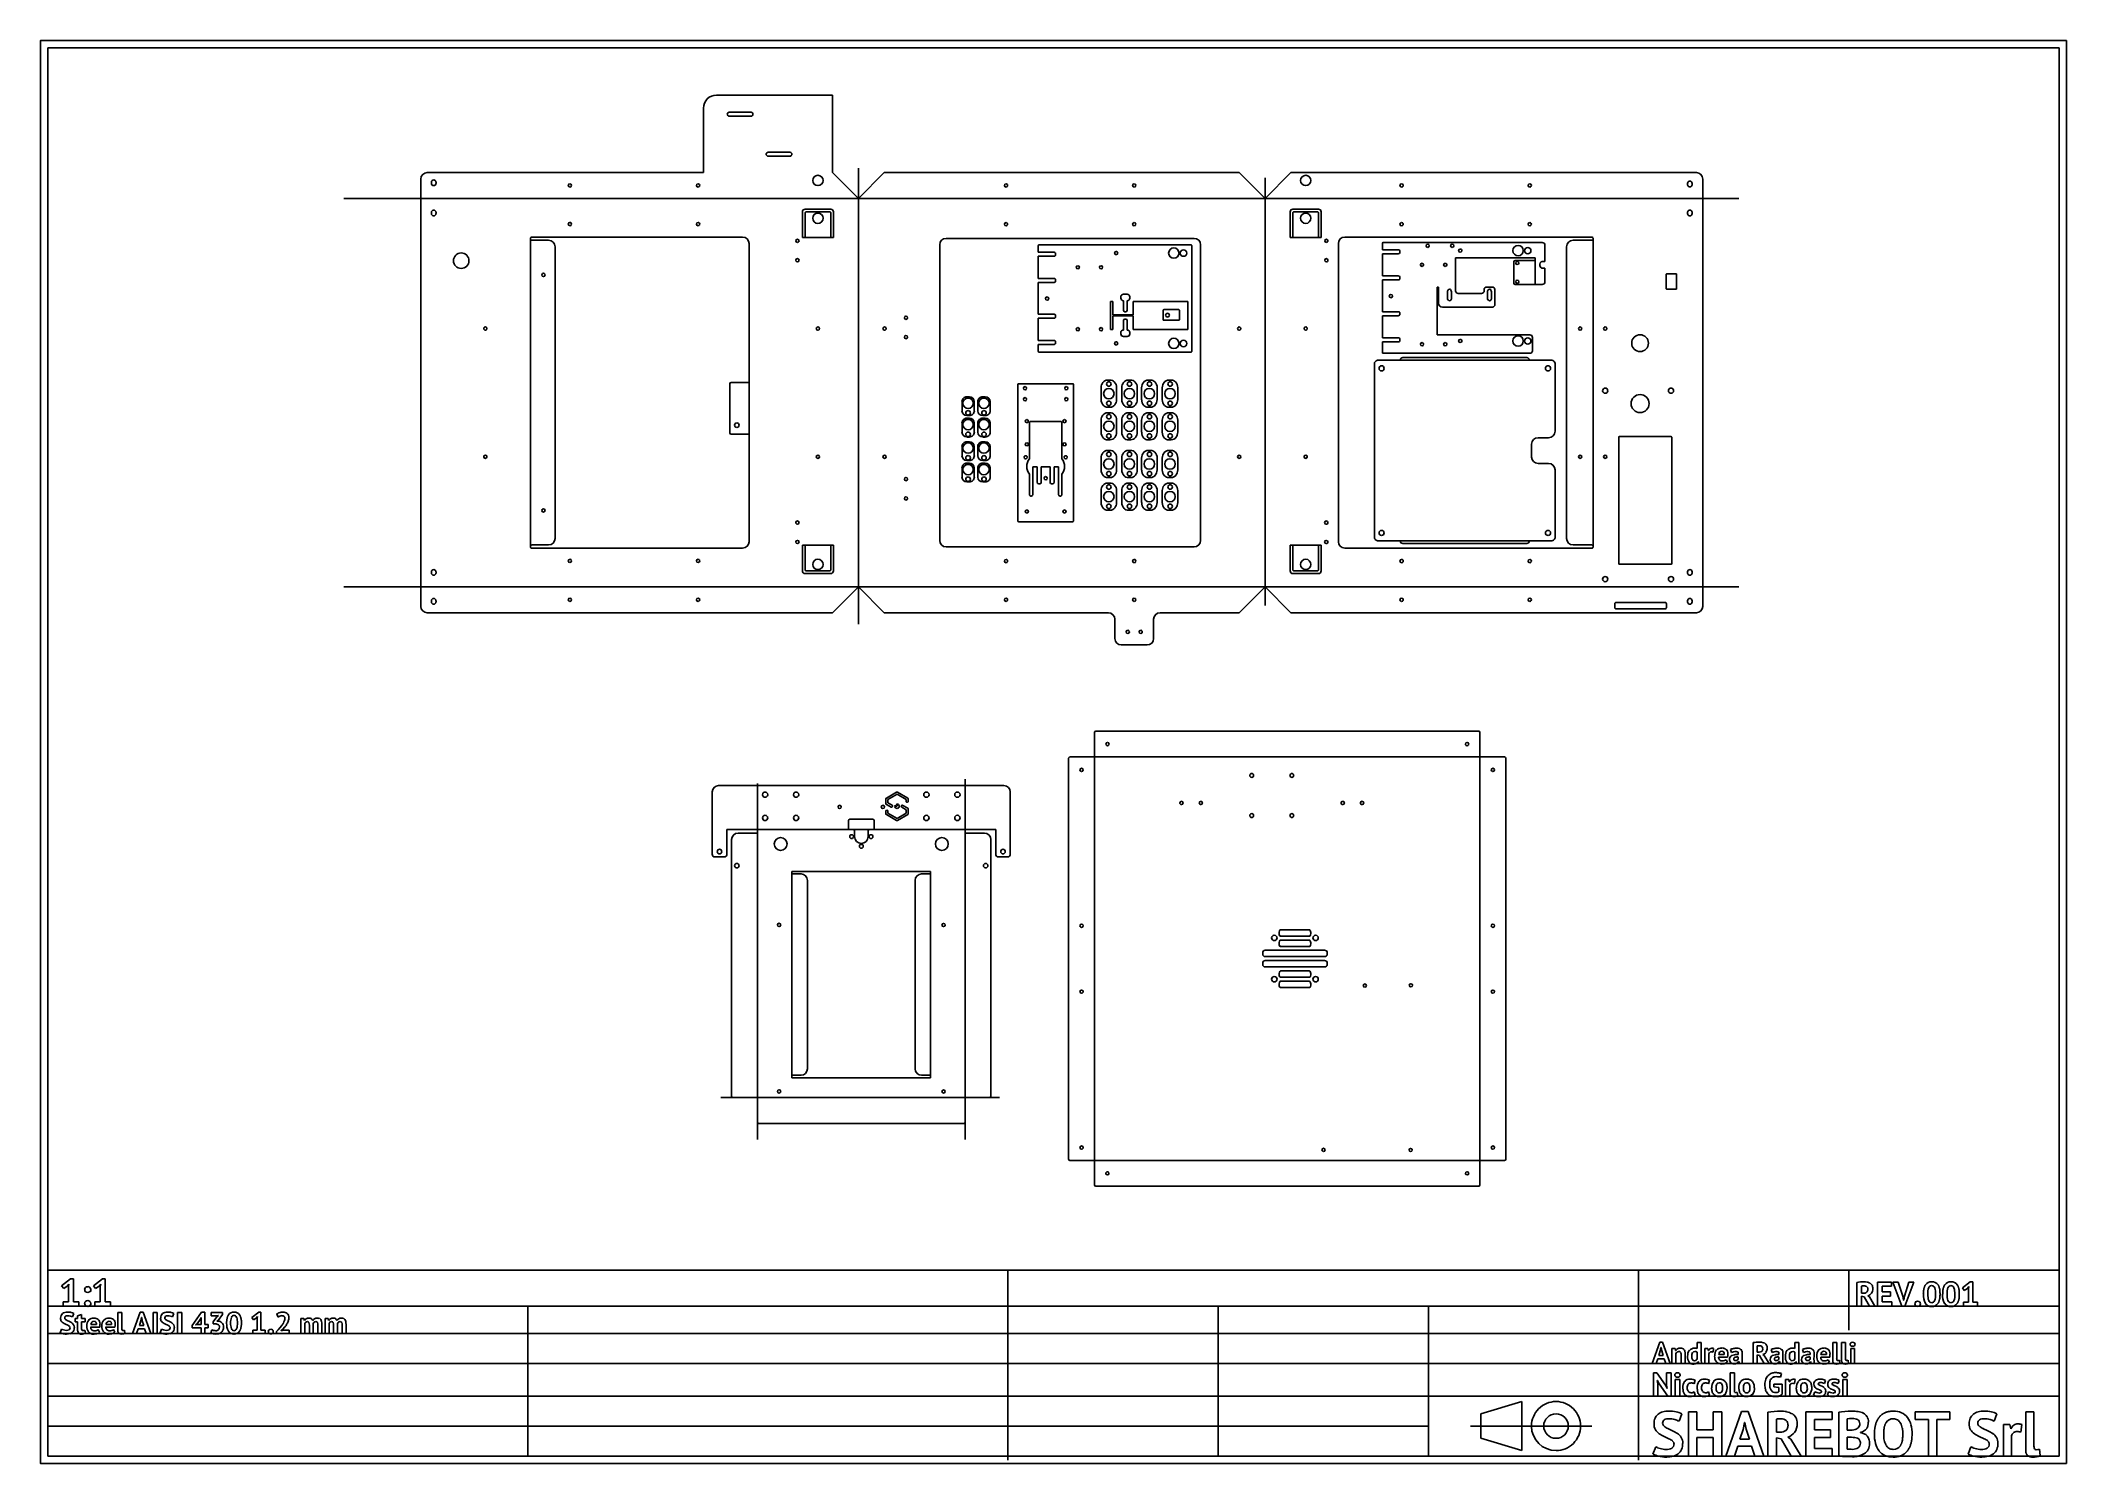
# Model space of a CAD drawing. Extents: x 2855 to 4424, y 0 to 1103.
import ezdxf

# ---------------------------------------------------------------- set-up
doc = ezdxf.new("R2010")
doc.units = 0
doc.header["$MEASUREMENT"] = 0
doc.layers.add('LAYER_1', color=18, linetype='CONTINUOUS')
doc.layers.add('PREDEFINITO', color=18, linetype='CONTINUOUS')

msp = doc.modelspace()

# ---------------------------------------------------------------- linework, layer by layer
at = {"layer": 'LAYER_1'}
for p, q in [((3378.4, 1060.2), (3468.4, 1060.2)), ((3468.4, 1060.2), (3468.4, 1000.2)), ((3368.4, 1000.2), (3368.4, 1050.2)), ((3405.2, 1046.9), (3388.3, 1046.9)), ((3388.3, 1043.9), (3405.2, 1043.9)), ((3435.3, 1015.9), (3418.4, 1015.9)), ((3418.4, 1012.9), (3435.3, 1012.9)), ((3149.4, 664.1), (3149.4, 995.2)), ((3154.4, 1000.2), (3368.4, 1000.2)), ((3157.7, 992.8), (3157.7, 991.8)), ((3161.2, 991.8), (3161.2, 992.8)), ((3468.4, 1000.2), (3488.4, 980.2)), ((3488.4, 650.4), (3488.4, 1003.7)), ((3488.4, 980.2), (3508.4, 1000.2)), ((3508.4, 1000.2), (3783.4, 1000.2)), ((3783.4, 1000.2), (3803.4, 980.2)), ((3803.4, 980.2), (3823.4, 1000.2)), ((3803.4, 664.7), (3803.4, 996)), ((3823.4, 1000.2), (4137.4, 1000.2)), ((4130.6, 991.8), (4130.6, 990.8)), ((4134.1, 990.8), (4134.1, 991.8)), ((4142.4, 995.2), (4142.4, 664.1)), ((3089.9, 980.2), (4170.3, 980.2)), ((3157.7, 969.4), (3157.7, 968.4)), ((3161.2, 968.4), (3161.2, 969.4)), ((3445, 969.8), (3445, 949.8)), ((3467, 971.8), (3447, 971.8)), ((3447, 949.8), (3447, 968.8)), ((3448, 969.8), (3466, 969.8)), ((3467, 968.8), (3467, 949.8)), ((3469, 949.8), (3469, 969.8)), ((3822.8, 969.8), (3822.8, 949.8)), ((3844.8, 971.8), (3824.8, 971.8)), ((3824.8, 949.8), (3824.8, 968.8)), ((3825.8, 969.8), (3843.8, 969.8)), ((3844.8, 968.8), (3844.8, 949.8)), ((3846.8, 949.8), (3846.8, 969.8)), ((4130.6, 969.4), (4130.6, 968.4)), ((4134.1, 968.4), (4134.1, 969.4)), ((3234.4, 709.9), (3234.4, 949.3)), ((3234.4, 949.2), (3234.4, 948.7)), ((3398.7, 950.2), (3235.4, 950.2)), ((3235.4, 947.7), (3248.4, 947.7)), ((3253.4, 942.7), (3253.4, 716.7)), ((3403.7, 837.6), (3403.7, 945.2)), ((3445, 949.8), (3447, 949.8)), ((3445.9, 949.8), (3468.1, 949.8)), ((3467, 949.8), (3469, 949.8)), ((3551.3, 944.2), (3551.3, 715.2)), ((3748.4, 949.2), (3556.3, 949.2)), ((3627.6, 938.4), (3627.6, 943.6)), ((3628.1, 944.1), (3746.1, 944.1)), ((3746.6, 943.6), (3746.6, 861.6)), ((3753.4, 715.2), (3753.4, 944.2)), ((3822.8, 949.8), (3824.8, 949.8)), ((3822.8, 949.8), (3846.8, 949.8)), ((3844.8, 949.8), (3846.8, 949.8)), ((3860.1, 945.2), (3860.1, 714.2)), ((4056.4, 950.2), (3865.1, 950.2)), ((3894.2, 940.3), (3894.2, 945.5)), ((3894.7, 946), (4018.1, 946)), ((4020.1, 944), (4020.1, 931.2)), ((4036.9, 716.7), (4036.9, 942.7)), ((4041.9, 947.7), (4056.4, 947.7)), ((4057.4, 948.7), (4057.4, 949.2)), ((4057.4, 710.7), (4057.4, 949.2)), ((3640.1, 938.4), (3627.6, 938.4)), ((3627.6, 935.4), (3640.1, 935.4)), ((3627.6, 918.1), (3627.6, 935.4)), ((3641.1, 936.4), (3641.1, 937.4)), ((3906.6, 940.3), (3894.2, 940.3)), ((3894.2, 937.3), (3906.6, 937.3)), ((3894.2, 920.1), (3894.2, 937.3)), ((3907.7, 938.3), (3907.7, 939.3)), ((3950.9, 934.1), (3950.9, 908.6)), ((4012.6, 934.1), (3950.9, 934.1)), ((3996.1, 914.5), (3996.1, 931.1)), ((3997.1, 932.1), (4012.6, 932.1)), ((4012.6, 932.1), (4012.6, 934.1)), ((4012.6, 913.5), (4012.6, 932.1)), ((4020.1, 931.2), (4018, 931.2)), ((4018, 926.2), (4020.1, 926.2)), ((4020.1, 926.2), (4020.1, 915.5)), ((3640.1, 918.1), (3627.6, 918.1)), ((3627.6, 915.1), (3640.1, 915.1)), ((3627.6, 890.4), (3627.6, 915.1)), ((3641.1, 916.1), (3641.1, 917.1)), ((3906.6, 920.1), (3894.2, 920.1)), ((3894.2, 917.1), (3906.6, 917.1)), ((3894.2, 892.3), (3894.2, 917.1)), ((3907.7, 918.1), (3907.7, 919.1)), ((3936.6, 911.5), (3936.6, 874.5)), ((3937.7, 911.5), (3936.6, 911.5)), ((3937.7, 899), (3937.7, 911.5)), ((3975, 911.5), (3979.3, 911.5)), ((4018.1, 913.5), (3997.1, 913.5)), ((4114.1, 921.3), (4114.1, 910.3)), ((4121.6, 921.8), (4114.6, 921.8)), ((4122.1, 910.3), (4122.1, 921.3)), ((3683.5, 900.4), (3683.5, 878.7)), ((3685.3, 900.4), (3683.5, 900.4)), ((3685.3, 890.1), (3685.3, 900.4)), ((3691.6, 903.9), (3691.6, 902.9)), ((3696.6, 905.9), (3693.6, 905.9)), ((3693.6, 900.9), (3693.6, 893.6)), ((3696.6, 893.6), (3696.6, 900.9)), ((3698.6, 902.9), (3698.6, 903.9)), ((3701.3, 900.4), (3701.3, 890.1)), ((3743.6, 900.4), (3701.3, 900.4)), ((3743.6, 878.7), (3743.6, 900.4)), ((3979.4, 896), (3940.7, 896)), ((3944.6, 907.7), (3944.6, 903)), ((3947.8, 903), (3947.8, 907.7)), ((3952.9, 906.6), (3971.1, 906.6)), ((3973.1, 908.6), (3973, 909.5)), ((3975.6, 907.7), (3975.6, 903)), ((3978.8, 903), (3978.8, 907.7)), ((3981.3, 909.5), (3981.4, 898)), ((4114.6, 909.8), (4121.6, 909.8)), ((3640.1, 890.4), (3627.6, 890.4)), ((3627.6, 887.4), (3640.1, 887.4)), ((3627.6, 870.1), (3627.6, 887.4)), ((3641.1, 888.4), (3641.1, 889.4)), ((3701.3, 890.1), (3685.3, 890.1)), ((3685.3, 889.1), (3701.3, 889.1)), ((3685.3, 878.7), (3685.3, 889.1)), ((3693.6, 885.5), (3693.6, 878.2)), ((3694.6, 892.4), (3695.6, 892.4)), ((3695.6, 886.7), (3694.6, 886.7)), ((3696.6, 878.2), (3696.6, 885.5)), ((3701.3, 889.1), (3701.3, 878.7)), ((3724.3, 886.3), (3724.3, 893.5)), ((3724.8, 894), (3736.5, 894)), ((3736.5, 885.8), (3724.8, 885.8)), ((3737, 893.5), (3737, 886.3)), ((3906.6, 892.3), (3894.2, 892.3)), ((3894.2, 889.3), (3906.6, 889.3)), ((3894.2, 872.1), (3894.2, 889.3)), ((3907.7, 890.3), (3907.7, 891.3)), ((3640.1, 870.1), (3627.6, 870.1)), ((3627.6, 867.1), (3640.1, 867.1)), ((3627.6, 861.6), (3627.6, 867.1)), ((3641.1, 868.1), (3641.1, 869.1)), ((3683.5, 878.7), (3685.3, 878.7)), ((3691.6, 876.2), (3691.6, 875.2)), ((3693.6, 873.2), (3696.6, 873.2)), ((3698.6, 875.2), (3698.6, 876.2)), ((3701.3, 878.7), (3743.6, 878.7)), ((3906.6, 872.1), (3894.2, 872.1)), ((3894.2, 869.1), (3906.6, 869.1)), ((3894.2, 860.7), (3894.2, 869.1)), ((3907.7, 870.1), (3907.7, 871.1)), ((3936.6, 874.5), (4008.5, 874.5)), ((4010.5, 872.5), (4010.5, 862.2)), ((3746.1, 861.1), (3628.1, 861.1)), ((3888, 717.8), (3888, 851.8)), ((3891.1, 854.8), (3908, 854.8)), ((4008.5, 860.2), (3894.7, 860.2)), ((3908, 854.8), (4008.1, 854.8)), ((3910, 856.8), (4006, 856.8)), ((4008.1, 854.8), (4025, 854.8)), ((4028, 851.8), (4028, 799.8)), ((3388.7, 798.6), (3388.7, 836.6)), ((3389.7, 837.6), (3403.7, 837.6)), ((3403.7, 797.6), (3403.7, 837.6)), ((3611.9, 730.1), (3611.9, 836.1)), ((3612.4, 836.6), (3654.4, 836.6)), ((3654.9, 836.1), (3654.9, 730.1)), ((3676.3, 824.2), (3676.3, 833.5)), ((3681.3, 839.4), (3683.3, 839.4)), ((3688.3, 833.5), (3688.3, 824.2)), ((3692.3, 824.2), (3692.3, 833.5)), ((3697.3, 839.4), (3699.3, 839.4)), ((3704.3, 833.5), (3704.3, 824.2)), ((3707.7, 824.2), (3707.7, 833.5)), ((3712.7, 839.4), (3714.7, 839.4)), ((3719.7, 833.5), (3719.7, 824.2)), ((3723.7, 824.2), (3723.7, 833.5)), ((3728.8, 839.4), (3730.7, 839.4)), ((3735.7, 833.5), (3735.7, 824.2)), ((3568.6, 815.6), (3568.6, 822.7)), ((3572.4, 826.4), (3574.3, 826.4)), ((3578.1, 822.7), (3578.1, 815.6)), ((3580.9, 815.6), (3580.9, 822.7)), ((3584.7, 826.4), (3586.6, 826.4)), ((3590.4, 822.7), (3590.4, 815.6)), ((3683.3, 818.4), (3681.3, 818.4)), ((3699.3, 818.4), (3697.3, 818.4)), ((3714.7, 818.4), (3712.7, 818.4)), ((3730.7, 818.4), (3728.8, 818.4)), ((3568.6, 799), (3568.6, 806.1)), ((3574.3, 811.9), (3572.4, 811.9)), ((3572.4, 809.9), (3574.3, 809.9)), ((3578.1, 806.2), (3578.1, 799.1)), ((3580.9, 799), (3580.9, 806.1)), ((3586.6, 811.9), (3584.7, 811.9)), ((3584.7, 809.9), (3586.6, 809.9)), ((3590.4, 806.2), (3590.4, 799.1)), ((3620.9, 806.3), (3620.9, 778.3)), ((3644.9, 807.3), (3621.9, 807.3)), ((3645.9, 778.3), (3645.9, 806.3)), ((3676.3, 799), (3676.3, 808.3)), ((3681.3, 814.1), (3683.3, 814.1)), ((3688.3, 808.3), (3688.3, 799)), ((3692.3, 799), (3692.3, 808.3)), ((3697.3, 814.1), (3699.3, 814.1)), ((3704.3, 808.3), (3704.3, 799)), ((3707.7, 799), (3707.7, 808.3)), ((3712.7, 814.1), (3714.7, 814.1)), ((3719.7, 808.3), (3719.7, 799)), ((3723.7, 799), (3723.7, 808.3)), ((3728.8, 814.1), (3730.7, 814.1)), ((3735.7, 808.3), (3735.7, 799)), ((3403.7, 797.6), (3389.7, 797.6)), ((3403.7, 714.2), (3403.7, 797.6)), ((3568.6, 780.8), (3568.6, 787.9)), ((3574.3, 795.3), (3572.4, 795.3)), ((3572.4, 791.6), (3574.3, 791.6)), ((3578.1, 787.9), (3578.1, 780.8)), ((3580.9, 780.8), (3580.9, 787.9)), ((3586.6, 795.3), (3584.7, 795.3)), ((3584.7, 791.6), (3586.6, 791.6)), ((3590.4, 787.9), (3590.4, 780.8)), ((3683.3, 793.1), (3681.3, 793.1)), ((3681.3, 784.9), (3683.3, 784.9)), ((3699.3, 793.1), (3697.3, 793.1)), ((3697.3, 784.9), (3699.3, 784.9)), ((3714.7, 793.1), (3712.7, 793.1)), ((3712.7, 784.9), (3714.7, 784.9)), ((3730.7, 793.1), (3728.8, 793.1)), ((3728.8, 784.9), (3730.7, 784.9)), ((4009.8, 789.8), (4009.8, 779.8)), ((4023, 794.8), (4014.8, 794.8)), ((4077.3, 795.2), (4077.3, 697.2)), ((4117.8, 795.7), (4077.8, 795.7)), ((4118.3, 697.2), (4118.3, 795.2)), ((3568.6, 764.2), (3568.6, 771.4)), ((3574.3, 777.1), (3572.4, 777.1)), ((3572.4, 775.1), (3574.3, 775.1)), ((3578.1, 771.4), (3578.1, 764.3)), ((3580.9, 764.2), (3580.9, 771.4)), ((3586.6, 777.1), (3584.7, 777.1)), ((3584.7, 775.1), (3586.6, 775.1)), ((3590.4, 771.4), (3590.4, 764.3)), ((3623.4, 772.1), (3626.9, 772.1)), ((3623.4, 750.6), (3623.4, 772.1)), ((3626.9, 772.1), (3626.9, 760.1)), ((3629.9, 772.1), (3636.9, 772.1)), ((3629.9, 760.1), (3629.9, 772.1)), ((3636.9, 772.1), (3636.9, 760.1)), ((3639.9, 772.1), (3643.4, 772.1)), ((3639.9, 760.1), (3639.9, 772.1)), ((3643.4, 772.1), (3643.4, 750.6)), ((3676.3, 769.7), (3676.3, 779)), ((3688.3, 779), (3688.3, 769.7)), ((3692.3, 769.7), (3692.3, 779)), ((3704.3, 779), (3704.3, 769.7)), ((3707.7, 769.7), (3707.7, 779)), ((3719.7, 779), (3719.7, 769.7)), ((3723.7, 769.7), (3723.7, 779)), ((3735.7, 779), (3735.7, 769.7)), ((4014.8, 774.8), (4023, 774.8)), ((4028, 769.8), (4028, 717.8)), ((3574.3, 760.5), (3572.4, 760.5)), ((3586.6, 760.5), (3584.7, 760.5)), ((3620.9, 766.6), (3620.9, 750.6)), ((3627.9, 759.1), (3628.9, 759.1)), ((3637.9, 759.1), (3638.9, 759.1)), ((3645.9, 750.6), (3645.9, 766.6)), ((3676.3, 744.5), (3676.3, 753.8)), ((3683.3, 763.9), (3681.3, 763.9)), ((3681.3, 759.6), (3683.3, 759.6)), ((3688.3, 753.8), (3688.3, 744.5)), ((3692.3, 744.5), (3692.3, 753.8)), ((3699.3, 763.9), (3697.3, 763.9)), ((3697.3, 759.6), (3699.3, 759.6)), ((3704.3, 753.8), (3704.3, 744.5)), ((3707.7, 744.5), (3707.7, 753.8)), ((3714.7, 763.9), (3712.7, 763.9)), ((3712.7, 759.6), (3714.7, 759.6)), ((3719.7, 753.8), (3719.7, 744.5)), ((3723.7, 744.5), (3723.7, 753.8)), ((3730.7, 763.9), (3728.8, 763.9)), ((3728.8, 759.6), (3730.7, 759.6)), ((3735.7, 753.8), (3735.7, 744.5)), ((3621.9, 749.6), (3622.4, 749.6)), ((3644.4, 749.6), (3644.9, 749.6)), ((3683.3, 738.6), (3681.3, 738.6)), ((3699.3, 738.6), (3697.3, 738.6)), ((3714.7, 738.6), (3712.7, 738.6)), ((3730.7, 738.6), (3728.8, 738.6)), ((3654.4, 729.6), (3612.4, 729.6)), ((3234.4, 710.7), (3234.4, 710.2)), ((3248.4, 711.7), (3235.4, 711.7)), ((3235.4, 709.2), (3398.7, 709.2)), ((3445, 711.5), (3445, 691.5)), ((3447, 711.5), (3445, 711.5)), ((3445.9, 711.5), (3467.9, 711.5)), ((3447, 692.5), (3447, 711.5)), ((3467, 711.5), (3467, 692.5)), ((3469, 711.5), (3467, 711.5)), ((3469, 691.5), (3469, 711.5)), ((3556.3, 710.2), (3748.4, 710.2)), ((3822.8, 711.5), (3822.8, 691.5)), ((3824.8, 711.5), (3822.8, 711.5)), ((3822.8, 711.5), (3846.8, 711.5)), ((3824.8, 692.5), (3824.8, 711.5)), ((3844.8, 711.5), (3844.8, 692.5)), ((3846.8, 711.5), (3844.8, 711.5)), ((3846.8, 691.5), (3846.8, 711.5)), ((3865.1, 709.2), (4056.4, 709.2)), ((3908, 714.8), (3891.1, 714.8)), ((3908, 714.8), (4008.1, 714.8)), ((4006, 712.8), (3910, 712.8)), ((4025, 714.8), (4008.1, 714.8)), ((4056.4, 711.7), (4041.9, 711.7)), ((4057.4, 710.2), (4057.4, 710.7)), ((3157.7, 690.9), (3157.7, 689.9)), ((3161.2, 689.9), (3161.2, 690.9)), ((3466, 691.5), (3448, 691.5)), ((3843.8, 691.5), (3825.8, 691.5)), ((4077.8, 696.7), (4117.8, 696.7)), ((4130.6, 690.9), (4130.6, 689.9)), ((4134.1, 689.9), (4134.1, 690.9)), ((3089.9, 679.1), (4170.3, 679.1)), ((3447, 689.5), (3467, 689.5)), ((3488.4, 679.1), (3468.4, 659.1)), ((3508.4, 659.1), (3488.4, 679.1)), ((3803.4, 679.1), (3783.4, 659.1)), ((3823.4, 659.1), (3803.4, 679.1)), ((3824.8, 689.5), (3844.8, 689.5)), ((3468.4, 659.1), (3154.4, 659.1)), ((3157.7, 668.5), (3157.7, 667.5)), ((3161.2, 667.5), (3161.2, 668.5)), ((3682, 659.1), (3508.4, 659.1)), ((3783.4, 659.1), (3722, 659.1)), ((4137.4, 659.1), (3823.4, 659.1)), ((4074.2, 666.1), (4074.2, 663.1)), ((4113.2, 667.1), (4075.2, 667.1)), ((4075.2, 662.1), (4113.2, 662.1)), ((4114.2, 663.1), (4114.2, 666.1)), ((4130.6, 668.5), (4130.6, 667.5)), ((4134.1, 667.5), (4134.1, 668.5)), ((3687, 639.2), (3687, 654.1)), ((3717, 654.1), (3717, 639.2)), ((3712, 634.2), (3692, 634.2)), ((3671.2, 547.4), (3671.2, 566.4)), ((3672.2, 567.4), (3968.8, 567.4)), ((3969.8, 566.4), (3969.8, 547.4)), ((3671.2, 557.7), (3671.2, 224.5)), ((3969.8, 224.5), (3969.8, 557.7)), ((3651.2, 235.8), (3651.2, 546.4)), ((3652.2, 547.4), (3671.2, 547.4)), ((3660.7, 547.4), (3980.8, 547.4)), ((3969.8, 547.4), (3988.8, 547.4)), ((3989.8, 546.4), (3989.8, 235.8)), ((3375.1, 472), (3375.1, 520.3)), ((3380.1, 525.3), (3601, 525.3)), ((3410.1, 526.9), (3410.1, 251)), ((3517.9, 520.1), (3510, 515.6)), ((3511.2, 514.4), (3518.3, 518.5)), ((3518.3, 518.5), (3525.4, 514.4)), ((3526.6, 515.6), (3518.7, 520.1)), ((3571, 251), (3571, 530.2)), ((3606, 520.3), (3606, 472)), ((3509.7, 514.9), (3509.7, 511.3)), ((3509.7, 505.3), (3509.7, 503.4)), ((3510, 510.7), (3513.6, 508.6)), ((3510, 502.8), (3517.9, 498.2)), ((3511.2, 511.8), (3511.2, 514.4)), ((3514.4, 510), (3511.2, 511.8)), ((3511.2, 503.9), (3511.2, 505.3)), ((3518.3, 499.8), (3511.2, 503.9)), ((3517.9, 510.6), (3518.1, 510.4)), ((3525.4, 503.9), (3518.3, 499.8)), ((3518.7, 498.2), (3526.6, 502.8)), ((3522, 508.5), (3525.4, 506.5)), ((3526.6, 507.7), (3522.7, 509.9)), ((3525.4, 514.4), (3525.4, 513)), ((3525.4, 506.5), (3525.4, 503.9)), ((3527, 513), (3527, 514.9)), ((3527, 503.4), (3527, 507)), ((3386.5, 491.1), (3386.5, 472)), ((3410.1, 491.1), (3386.5, 491.1)), ((3395.1, 488.4), (3410.1, 488.4)), ((3410.1, 488.4), (3410.1, 491.1)), ((3410.1, 491.1), (3571, 491.1)), ((3480.6, 498.1), (3480.6, 491.1)), ((3480.6, 491.1), (3484.3, 491.1)), ((3499.6, 499.1), (3481.6, 499.1)), ((3485.3, 490.1), (3485.3, 485.7)), ((3495.8, 485.8), (3495.8, 490.1)), ((3496.8, 491.1), (3500.6, 491.1)), ((3500.6, 491.1), (3500.6, 498.1)), ((3571, 491.1), (3571, 488.4)), ((3594.7, 491.1), (3571, 491.1)), ((3571, 488.4), (3586, 488.4)), ((3594.7, 472), (3594.7, 491.1)), ((3390.1, 284.5), (3390.1, 483.4)), ((3591, 483.4), (3591, 284.5)), ((3384.5, 470), (3377.1, 470)), ((3436.9, 458.8), (3436.9, 456.8)), ((3544.3, 458.8), (3436.9, 458.8)), ((3436.9, 456.8), (3443.9, 456.8)), ((3436.9, 456.8), (3436.9, 300.8)), ((3537.3, 456.8), (3544.3, 456.8)), ((3544.3, 456.8), (3544.3, 458.8)), ((3544.3, 456.8), (3544.3, 300.8)), ((3604, 470), (3596.7, 470)), ((3448.9, 451.8), (3448.9, 305.8)), ((3532.3, 305.8), (3532.3, 451.8)), ((3837.7, 413.5), (3815.3, 413.5)), ((3815.3, 408.5), (3837.7, 408.5)), ((3801.5, 395.7), (3801.5, 394.7)), ((3849.5, 397.7), (3803.5, 397.7)), ((3803.5, 392.7), (3849.5, 392.7)), ((3837.7, 405.5), (3815.3, 405.5)), ((3815.3, 400.5), (3837.7, 400.5)), ((3851.5, 394.7), (3851.5, 395.7)), ((3801.5, 387.7), (3801.5, 386.7)), ((3849.5, 389.7), (3803.5, 389.7)), ((3803.5, 384.7), (3849.5, 384.7)), ((3837.7, 381.7), (3815.3, 381.7)), ((3815.3, 376.7), (3837.7, 376.7)), ((3851.5, 386.7), (3851.5, 387.7)), ((3837.7, 373.7), (3815.3, 373.7)), ((3815.3, 368.7), (3837.7, 368.7)), ((3436.9, 300.8), (3436.9, 298.8)), ((3443.9, 300.8), (3436.9, 300.8)), ((3436.9, 298.8), (3544.3, 298.8)), ((3544.3, 300.8), (3537.3, 300.8)), ((3544.3, 298.8), (3544.3, 300.8)), ((3381.9, 283.5), (3597.6, 283.5)), ((3410.1, 283.5), (3391.1, 283.5)), ((3410.1, 264.5), (3410.1, 283.5)), ((3571, 283.5), (3571, 264.5)), ((3590, 283.5), (3571, 283.5)), ((3570, 263.5), (3411.1, 263.5)), ((3671.2, 234.8), (3652.2, 234.8)), ((3660.7, 234.8), (3980.8, 234.8)), ((3671.2, 215.8), (3671.2, 234.8)), ((3988.8, 234.8), (3969.8, 234.8)), ((3969.8, 234.8), (3969.8, 215.8)), ((3968.8, 214.8), (3672.2, 214.8))]:
    msp.add_line(p, q, dxfattribs=at)
for centre, radius, start, end in [((3378.4, 1050.2), 10, 89.9996, 179.997), ((3388.3, 1045.4), 1.5, 90.0803, 269.9197), ((3405.2, 1045.4), 1.5, 0.0013, 89.9987), ((3405.2, 1045.4), 1.5, 270.0013, 359.9987), ((3418.4, 1014.4), 1.5, 90, 270), ((3435.3, 1014.4), 1.5, 359.9555, 89.9528), ((3435.3, 1014.4), 1.5, 270.0472, 0.0445), ((3154.4, 995.2), 5, 90.0013, 179.9987), ((3159.4, 992.8), 1.75, 0, 180), ((3159.4, 991.8), 1.75, 180, 0), ((3264.9, 990.2), 1.25, 90.0458, 270.0458), ((3264.9, 990.2), 1.25, 270.0458, 90.0458), ((3364.2, 990.2), 1.25, 90.0458, 270.0458), ((3364.2, 990.2), 1.25, 270.0458, 90.0458), ((3457, 994.1), 4, 0, 180), ((3457, 994.1), 4, 180, 0), ((3602.7, 990.2), 1.25, 90.0458, 270.0458), ((3602.7, 990.2), 1.25, 270.0458, 90.0458), ((3702, 990.2), 1.25, 90.0458, 270.0458), ((3702, 990.2), 1.25, 270.0458, 90.0458), ((3834.8, 994.1), 4, 0, 180), ((3834.8, 994.1), 4, 180, 0), ((3909.1, 990.2), 1.25, 90.0458, 270.0458), ((3909.1, 990.2), 1.25, 270.0458, 90.0458), ((4008.4, 990.2), 1.25, 90.0458, 270.0458), ((4008.4, 990.2), 1.25, 270.0458, 90.0458), ((4132.4, 991.8), 1.75, 0, 180), ((4132.4, 990.8), 1.75, 180, 0), ((4137.4, 995.2), 5, 359.999, 89.9963), ((3159.4, 969.4), 1.75, 0, 180), ((3159.4, 968.4), 1.75, 180, 0), ((3264.9, 960.3), 1.25, 90.0458, 270.0458), ((3264.9, 960.3), 1.25, 270.0458, 90.0458), ((3364.2, 960.3), 1.25, 90.0458, 270.0458), ((3364.2, 960.3), 1.25, 270.0458, 90.0458), ((3447, 969.8), 2, 90.0013, 179.9987), ((3448, 968.8), 1, 89.7501, 180.2556), ((3457, 964.8), 4, 0, 180), ((3457, 964.8), 4, 180, 0), ((3466, 968.8), 1, 0, 90.2515), ((3467, 969.8), 2, 0.0013, 89.9987), ((3602.7, 960.2), 1.25, 90.0458, 270.0458), ((3602.7, 960.2), 1.25, 270.0458, 90.0458), ((3702, 960.2), 1.25, 90.0458, 270.0458), ((3702, 960.2), 1.25, 270.0458, 90.0458), ((3824.8, 969.8), 2, 90.0013, 179.9987), ((3825.8, 968.8), 1, 89.7485, 180), ((3834.8, 964.8), 4, 0, 180), ((3834.8, 964.8), 4, 180, 0), ((3843.8, 968.8), 1, 359.7473, 90.2527), ((3844.8, 969.8), 2, 0.0013, 89.9987), ((3909.1, 960.2), 1.25, 90.0458, 270.0458), ((3909.1, 960.2), 1.25, 270.0458, 90.0458), ((4008.4, 960.2), 1.25, 90.0458, 270.0458), ((4008.4, 960.2), 1.25, 270.0458, 90.0458), ((4132.4, 969.4), 1.75, 0, 180), ((4132.4, 968.4), 1.75, 180, 0), ((3235.4, 949.2), 1, 89.7639, 179.9959), ((3235.4, 948.7), 1, 179.7485, 270), ((3248.4, 942.7), 5, 0.0013, 89.9987), ((3398.7, 945.2), 5, 0.0013, 89.9987), ((3441.1, 947.3), 1.25, 0, 179.9083), ((3441.1, 947.3), 1.25, 179.9097, 269.907), ((3441.1, 947.3), 1.25, 269.9066, 0.0018), ((3556.3, 944.2), 5, 90.0013, 179.9987), ((3628.1, 943.6), 0.5, 90.0013, 179.9987), ((3732.7, 937.8), 4.03, 90, 270), ((3732.7, 937.8), 4.03, 270, 90), ((3746.1, 943.6), 0.5, 0.0013, 89.9987), ((3748.4, 944.2), 5, 0.0013, 89.9987), ((3850.8, 947.3), 1.25, 0, 179.9083), ((3850.8, 947.3), 1.25, 179.9097, 269.907), ((3850.8, 947.3), 1.25, 269.9066, 0.0018), ((3865.1, 945.2), 5, 90.0013, 179.9987), ((3894.7, 945.5), 0.5, 90.0013, 179.9987), ((3929.3, 943.5), 1.25, 90, 270), ((3929.3, 943.5), 1.25, 270, 90), ((3948.3, 943.5), 1.25, 90, 270), ((3948.3, 943.5), 1.25, 270, 90), ((3999.3, 939.7), 4.03, 90, 270), ((3999.3, 939.7), 4.03, 270, 90), ((4006.8, 939.7), 2.5, 90, 270), ((4006.8, 939.7), 2.5, 270, 90), ((4018.1, 944), 2, 0.0013, 89.9987), ((4041.9, 942.7), 5, 90.0013, 179.9987), ((4056.4, 949.2), 1, 359.7473, 90.2527), ((4056.4, 948.7), 1, 269.7444, 0.2499), ((3180.7, 931.9), 6, 90, 270), ((3180.7, 931.9), 6, 270, 90), ((3441.1, 932.3), 1.25, 0, 179.9083), ((3441.1, 932.3), 1.25, 179.9097, 269.907), ((3441.1, 932.3), 1.25, 269.9066, 0.0018), ((3640.1, 937.4), 1, 359.7501, 90.2556), ((3640.1, 936.4), 1, 269.7485, 360), ((3658.3, 926.8), 1.25, 90, 270), ((3658.3, 926.8), 1.25, 270, 90), ((3676.3, 926.8), 1.25, 90, 270), ((3676.3, 926.8), 1.25, 270, 90), ((3688, 937.8), 1.25, 90, 269.9083), ((3688, 937.8), 1.25, 359.9066, 90.0018), ((3688, 937.8), 1.25, 269.9097, 359.907), ((3740.2, 937.8), 2.5, 90, 270), ((3740.2, 937.8), 2.5, 270, 90), ((3850.8, 932.3), 1.25, 0, 179.9083), ((3850.8, 932.3), 1.25, 179.9097, 269.907), ((3850.8, 932.3), 1.25, 269.9066, 0.0018), ((3906.7, 939.3), 1, 359.7501, 90.2556), ((3906.7, 938.3), 1, 269.7485, 360), ((3924.9, 928.7), 1.25, 90, 270), ((3924.9, 928.7), 1.25, 270, 90), ((3942.9, 928.7), 1.25, 90, 270), ((3942.9, 928.7), 1.25, 270, 90), ((3954.5, 939.7), 1.25, 90, 269.9083), ((3954.5, 939.7), 1.25, 359.9069, 90.002), ((3954.5, 939.7), 1.25, 269.9094, 359.9068), ((3997.1, 931.1), 1, 90.0013, 179.9987), ((3998.7, 930.1), 1.25, 90, 270), ((3998.7, 930.1), 1.25, 270, 90), ((4019, 928.7), 2.93, 148.695, 226.6709), ((4018.1, 929.4), 1.85, 92.6323, 151.3369), ((4018, 927.8), 1.65, 229.9552, 269.3043), ((3244.4, 920.9), 1.25, 0.0481, 180.0481), ((3244.4, 920.9), 1.25, 180.0481, 0.0481), ((3640.1, 917.1), 1, 359.7501, 90.2556), ((3640.1, 916.1), 1, 269.7485, 360), ((3906.7, 919.1), 1, 359.7501, 90.2556), ((3906.7, 918.1), 1, 269.7485, 360), ((3975, 909.5), 2, 89.9963, 180.0524), ((3979.3, 909.5), 2, 0.0395, 89.9977), ((3997.1, 914.5), 1, 180.0013, 269.9987), ((3998.7, 915.6), 1.25, 90, 270), ((3998.7, 915.6), 1.25, 270, 90), ((4018.1, 915.5), 2, 270.0013, 359.9987), ((4114.6, 921.3), 0.5, 89.7484, 180.2539), ((4114.6, 910.3), 0.5, 179.7461, 270.2516), ((4121.6, 921.3), 0.5, 359.7461, 90.2516), ((4121.6, 910.3), 0.5, 269.7484, 0.2539), ((3634.5, 902.6), 1.25, 90, 270), ((3634.5, 902.6), 1.25, 270, 90), ((3693.6, 903.9), 2, 89.7473, 180.2527), ((3693.6, 902.9), 2, 179.9999, 269.9972), ((3696.6, 903.9), 2, 0, 90.2515), ((3696.6, 902.9), 2, 269.9986, 0.2501), ((3900.8, 904.5), 1.25, 90, 270), ((3900.8, 904.5), 1.25, 270, 90), ((3940.7, 899), 3, 180.0013, 269.9987), ((3946.9, 907.8), 2.28, 126.5195, 183.5049), ((3947, 903), 2.45, 178.1056, 224.4681), ((3946.2, 902.2), 1.29, 225.4809, 301.5572), ((3946.2, 908.6), 1.28, 45.2655, 121.7717), ((3945.5, 902.9), 2.28, 306.5195, 3.5049), ((3945.3, 907.8), 2.45, 358.1084, 44.4709), ((3952.9, 908.6), 2, 180.0013, 269.9987), ((3971.1, 908.6), 2, 269.9963, 0.0524), ((3977.9, 907.8), 2.28, 126.5195, 183.5049), ((3978, 903), 2.45, 178.1056, 224.4681), ((3977.2, 902.2), 1.29, 225.4809, 301.5572), ((3977.2, 908.6), 1.28, 45.2655, 121.7717), ((3976.5, 902.9), 2.28, 306.5195, 3.5049), ((3976.3, 907.8), 2.45, 358.1084, 44.4709), ((3979.4, 898), 2, 270.0004, 0.0368), ((3199.4, 879.3), 1.25, 0.0458, 180.0458), ((3199.4, 879.3), 1.25, 180.0458, 0.0458), ((3457, 879.3), 1.25, 0.0458, 180.0458), ((3457, 879.3), 1.25, 180.0458, 0.0458), ((3508.6, 879.3), 1.25, 0.0458, 180.0458), ((3508.6, 879.3), 1.25, 180.0458, 0.0458), ((3525.2, 887.7), 1.25, 0, 179.9083), ((3525.2, 887.7), 1.25, 179.9097, 269.907), ((3525.2, 887.7), 1.25, 269.9066, 0.0018), ((3640.1, 889.4), 1, 359.7501, 90.2556), ((3640.1, 888.4), 1, 269.7485, 360), ((3658.3, 878.8), 1.25, 90, 270), ((3658.3, 878.8), 1.25, 270, 90), ((3676.3, 878.8), 1.25, 90, 270), ((3676.3, 878.8), 1.25, 270, 90), ((3694.7, 893.5), 1.11, 175.0316, 264.5786), ((3694.7, 885.6), 1.11, 95.4214, 184.9684), ((3695.5, 893.5), 1.11, 275.4242, 4.9712), ((3695.5, 885.6), 1.11, 355.0288, 84.5758), ((3724.8, 893.5), 0.5, 89.7473, 180.2527), ((3724.8, 886.3), 0.5, 179.7473, 270.2527), ((3727.8, 889.7), 1.5, 90, 270), ((3727.8, 889.7), 1.5, 270, 90), ((3736.5, 893.5), 0.5, 359.7473, 90.2527), ((3736.5, 886.3), 0.5, 269.7473, 0.2527), ((3783.3, 879.3), 1.25, 0.0458, 180.0458), ((3783.3, 879.3), 1.25, 180.0458, 0.0458), ((3834.8, 879.3), 1.25, 0.0458, 180.0458), ((3834.8, 879.3), 1.25, 180.0458, 0.0458), ((3906.7, 891.3), 1, 359.7501, 90.2556), ((3906.7, 890.3), 1, 269.7485, 360), ((4047.4, 879.3), 1.25, 0.0458, 180.0458), ((4047.4, 879.3), 1.25, 180.0458, 0.0458), ((4066.8, 879.3), 1.25, 0.0458, 180.0458), ((4066.8, 879.3), 1.25, 180.0458, 0.0458), ((3525.2, 872.7), 1.25, 0, 179.9083), ((3525.2, 872.7), 1.25, 179.9097, 269.907), ((3525.2, 872.7), 1.25, 269.9066, 0.0018), ((3640.1, 869.1), 1, 359.7501, 90.2556), ((3640.1, 868.1), 1, 269.7485, 360), ((3688, 867.8), 1.25, 90, 269.9083), ((3688, 867.8), 1.25, 359.9066, 90.0018), ((3688, 867.8), 1.25, 269.9097, 359.907), ((3693.6, 876.2), 2, 90, 180.2515), ((3693.6, 875.2), 2, 179.9986, 270.2501), ((3696.6, 876.2), 2, 0.0013, 89.9987), ((3696.6, 875.2), 2, 269.7458, 0.2513), ((3732.7, 867.8), 4.03, 90, 270), ((3732.7, 867.8), 4.03, 270, 90), ((3740.2, 867.8), 2.5, 90, 270), ((3740.2, 867.8), 2.5, 270, 90), ((3906.7, 871.1), 1, 359.7501, 90.2556), ((3906.7, 870.1), 1, 269.7485, 360), ((3924.9, 867.2), 1.25, 90, 270), ((3924.9, 867.2), 1.25, 270, 90), ((3942.9, 867.2), 1.25, 90, 270), ((3942.9, 867.2), 1.25, 270, 90), ((3954.5, 869.7), 1.25, 90, 269.9083), ((3954.5, 869.7), 1.25, 359.9069, 90.002), ((3954.5, 869.7), 1.25, 269.9094, 359.9068), ((3999.3, 869.7), 4.03, 90, 270), ((3999.3, 869.7), 4.03, 270, 90), ((4006.8, 869.7), 2.5, 90, 270), ((4006.8, 869.7), 2.5, 270, 90), ((4008.5, 872.5), 2, 0.0013, 89.9987), ((4093.8, 868), 6.5, 90, 270), ((4093.8, 868), 6.5, 270, 90), ((3628.1, 861.6), 0.5, 180.0013, 269.9987), ((3746.1, 861.6), 0.5, 270.0013, 359.9987), ((3891, 851.8), 3, 89.7157, 180.1626), ((3893.6, 848.5), 2, 90, 270), ((3893.6, 848.5), 2, 270, 90), ((3894.7, 860.7), 0.5, 180.0013, 269.9987), ((3910, 854.8), 2.01, 89.9973, 179.7598), ((4006.1, 854.8), 2, 0.0088, 90.2408), ((4008.5, 862.2), 2, 270.0013, 359.9987), ((4022.5, 848.5), 2, 90, 270), ((4022.5, 848.5), 2, 270, 90), ((4025, 851.8), 3, 359.9979, 90.2886), ((3389.7, 836.6), 1, 90.0013, 179.9987), ((3612.4, 836.1), 0.5, 90.0013, 179.9987), ((3617.4, 833.1), 1.25, 90.148, 180.1454), ((3617.4, 833.1), 1.25, 180.148, 270.1454), ((3617.4, 833.1), 1.25, 270.1467, 90.1467), ((3649.4, 833.1), 1.25, 90.148, 180.1454), ((3649.4, 833.1), 1.25, 180.148, 270.1454), ((3649.4, 833.1), 1.25, 270.1467, 90.1467), ((3654.4, 836.1), 0.5, 0.0013, 89.9987), ((3682.7, 833.6), 6.39, 142.0529, 180.7341), ((3681.4, 834.7), 4.71, 90.8536, 142.5123), ((3682.3, 828.9), 4.03, 90, 270), ((3682.3, 836.4), 1.75, 90, 270), ((3682.3, 836.4), 1.75, 270, 90), ((3682.3, 828.9), 4.03, 270, 90), ((3683.3, 834.8), 4.59, 44.8201, 89.6189), ((3682.1, 833.7), 6.24, 358.8923, 44.5946), ((3698.7, 833.6), 6.39, 142.0542, 180.7354), ((3697.4, 834.7), 4.71, 90.8536, 142.5123), ((3698.3, 828.9), 4.03, 90, 270), ((3698.4, 836.4), 1.75, 90, 270), ((3698.3, 828.9), 4.03, 270, 90), ((3698.4, 836.4), 1.75, 270, 90), ((3699.3, 834.8), 4.59, 44.8201, 89.6189), ((3698.1, 833.7), 6.24, 358.8923, 44.5946), ((3714.1, 833.6), 6.39, 142.0529, 180.7341), ((3712.8, 834.7), 4.71, 90.8542, 142.5129), ((3713.7, 828.9), 4.03, 90, 270), ((3713.8, 836.4), 1.75, 90, 270), ((3713.7, 828.9), 4.03, 270, 90), ((3713.8, 836.4), 1.75, 270, 90), ((3714.7, 834.8), 4.59, 44.8207, 89.6195), ((3713.5, 833.7), 6.24, 358.8912, 44.5935), ((3730.1, 833.6), 6.39, 142.0529, 180.7341), ((3728.8, 834.7), 4.71, 90.8536, 142.5123), ((3729.7, 828.9), 4.03, 90, 270), ((3729.8, 836.4), 1.75, 90, 270), ((3729.7, 828.9), 4.03, 270, 90), ((3729.8, 836.4), 1.75, 270, 90), ((3730.7, 834.8), 4.59, 44.8201, 89.6189), ((3729.5, 833.7), 6.24, 358.8912, 44.5935), ((4066.8, 831.2), 2, 0, 180), ((4117.8, 831.2), 2, 0, 180), ((3572.3, 822.7), 3.75, 88.445, 179.4187), ((3573.3, 821.5), 4.03, 90, 270), ((3573.3, 821.5), 4.03, 270, 90), ((3574.3, 822.7), 3.77, 1.2456, 91.0277), ((3584.6, 822.7), 3.75, 88.445, 179.4187), ((3585.6, 821.5), 4.03, 90, 270), ((3585.6, 821.5), 4.03, 270, 90), ((3586.6, 822.7), 3.77, 1.2456, 91.0277), ((3617.4, 824.6), 1.25, 90.148, 180.1454), ((3617.4, 824.6), 1.25, 180.148, 270.1454), ((3617.4, 824.6), 1.25, 270.1467, 90.1467), ((3649.4, 824.6), 1.25, 90.148, 180.1454), ((3649.4, 824.6), 1.25, 180.148, 270.1454), ((3649.4, 824.6), 1.25, 270.1467, 90.1467), ((3682.6, 824.1), 6.24, 178.8928, 224.5951), ((3681.4, 823), 4.59, 224.8186, 269.6174), ((3682.3, 821.4), 1.75, 90, 270), ((3682.3, 821.4), 1.75, 270, 90), ((3683.2, 823.1), 4.71, 270.8549, 322.5135), ((3681.9, 824.2), 6.39, 322.0524, 0.7337), ((3698.6, 824.1), 6.24, 178.8917, 224.594), ((3697.4, 823), 4.59, 224.8186, 269.6174), ((3698.4, 821.4), 1.75, 90, 270), ((3698.4, 821.4), 1.75, 270, 90), ((3699.2, 823.1), 4.71, 270.8549, 322.5135), ((3697.9, 824.2), 6.39, 322.0524, 0.7337), ((3714, 824.1), 6.24, 178.8917, 224.594), ((3712.8, 823), 4.59, 224.8186, 269.6174), ((3713.8, 821.4), 1.75, 90, 270), ((3713.8, 821.4), 1.75, 270, 90), ((3714.6, 823.1), 4.71, 270.8549, 322.5135), ((3713.3, 824.2), 6.39, 322.0524, 0.7337), ((3730, 824.1), 6.24, 178.8928, 224.5951), ((3728.8, 823), 4.59, 224.8186, 269.6174), ((3729.8, 821.4), 1.75, 90, 270), ((3729.8, 821.4), 1.75, 270, 90), ((3730.6, 823.1), 4.71, 270.8549, 322.5135), ((3729.3, 824.2), 6.39, 322.0537, 0.735), ((4066.8, 831.2), 2, 180, 0), ((4093.8, 821.2), 7, 0, 180), ((4093.8, 821.2), 7, 180, 0), ((4117.8, 831.2), 2, 180, 0), ((3394.2, 804.5), 1.75, 90, 270), ((3394.2, 804.5), 1.75, 270, 90), ((3572.3, 815.7), 3.77, 181.2456, 271.0277), ((3572.3, 806.1), 3.75, 88.4442, 179.418), ((3573.3, 804.9), 4.03, 90, 270), ((3573.3, 814), 1.75, 90, 270), ((3573.3, 814), 1.75, 270, 90), ((3573.3, 804.9), 4.03, 270, 90), ((3574.4, 815.7), 3.75, 268.445, 359.4187), ((3574.3, 806.1), 3.77, 1.2456, 91.0277), ((3584.6, 815.7), 3.77, 181.2464, 271.0284), ((3584.6, 806.1), 3.75, 88.4442, 179.418), ((3585.6, 804.9), 4.03, 90, 270), ((3585.6, 814), 1.75, 90, 270), ((3585.6, 814), 1.75, 270, 90), ((3585.6, 804.9), 4.03, 270, 90), ((3586.7, 815.7), 3.75, 268.445, 359.4187), ((3586.6, 806.1), 3.77, 1.2456, 91.0277), ((3618.8, 807.6), 1.25, 90.0917, 270.0917), ((3618.8, 807.6), 1.25, 270.0917, 90.0917), ((3621.9, 806.3), 1, 90, 180.2515), ((3644.9, 806.3), 1, 359.7485, 90), ((3648, 807.6), 1.25, 90.0917, 270.0917), ((3648, 807.6), 1.25, 270.0917, 90.0917), ((3682.7, 808.4), 6.39, 142.0529, 180.7341), ((3681.4, 809.4), 4.71, 90.8549, 142.5135), ((3682.3, 803.6), 4.03, 90, 270), ((3682.3, 811.1), 1.75, 90, 270), ((3682.3, 811.1), 1.75, 270, 90), ((3682.3, 803.6), 4.03, 270, 90), ((3683.3, 809.5), 4.59, 44.8186, 89.6174), ((3682.1, 808.4), 6.24, 358.8923, 44.5946), ((3698.7, 808.4), 6.39, 142.0542, 180.7354), ((3697.4, 809.4), 4.71, 90.8549, 142.5135), ((3698.3, 803.6), 4.03, 90, 270), ((3698.4, 811.1), 1.75, 90, 270), ((3698.3, 803.6), 4.03, 270, 90), ((3698.4, 811.1), 1.75, 270, 90), ((3699.3, 809.5), 4.59, 44.8186, 89.6174), ((3698.1, 808.4), 6.24, 358.8923, 44.5946), ((3714.1, 808.4), 6.39, 142.0529, 180.7341), ((3712.8, 809.4), 4.71, 90.8555, 142.5142), ((3713.7, 803.6), 4.03, 90, 270), ((3713.8, 811.1), 1.75, 90, 270), ((3713.7, 803.6), 4.03, 270, 90), ((3713.8, 811.1), 1.75, 270, 90), ((3714.7, 809.5), 4.59, 44.8192, 89.618), ((3713.5, 808.4), 6.24, 358.8912, 44.5935), ((3730.1, 808.4), 6.39, 142.0529, 180.7341), ((3728.8, 809.4), 4.71, 90.8549, 142.5135), ((3729.7, 803.6), 4.03, 90, 270), ((3729.8, 811.1), 1.75, 90, 270), ((3729.7, 803.6), 4.03, 270, 90), ((3729.8, 811.1), 1.75, 270, 90), ((3730.7, 809.5), 4.59, 44.8186, 89.6174), ((3729.5, 808.4), 6.24, 358.8912, 44.5935), ((3389.7, 798.6), 1, 180.0013, 269.9987), ((3572.3, 799.1), 3.77, 181.2464, 271.0285), ((3572.3, 787.9), 3.75, 88.4442, 179.418), ((3573.3, 786.7), 4.03, 90, 270), ((3573.3, 797.4), 1.75, 90, 270), ((3573.3, 797.4), 1.75, 270, 90), ((3573.3, 786.7), 4.03, 270, 90), ((3574.4, 799.1), 3.75, 268.4442, 359.418), ((3574.3, 787.9), 3.77, 1.2456, 91.0277), ((3584.6, 799.1), 3.77, 181.2471, 271.0292), ((3584.6, 787.9), 3.75, 88.4442, 179.418), ((3585.6, 786.7), 4.03, 90, 270), ((3585.6, 797.4), 1.75, 90, 270), ((3585.6, 797.4), 1.75, 270, 90), ((3585.6, 786.7), 4.03, 270, 90), ((3586.7, 799.1), 3.75, 268.4442, 359.418), ((3586.6, 787.9), 3.77, 1.2456, 91.0277), ((3618.8, 789.6), 1.25, 90.0917, 270.0917), ((3618.8, 789.6), 1.25, 270.0917, 90.0917), ((3648, 789.6), 1.25, 90.0917, 270.0917), ((3648, 789.6), 1.25, 270.0917, 90.0917), ((3682.6, 798.9), 6.24, 178.8928, 224.5951), ((3681.4, 780.2), 4.71, 90.8549, 142.5135), ((3681.4, 797.7), 4.59, 224.8186, 269.6174), ((3682.3, 796.1), 1.75, 90, 270), ((3682.3, 796.1), 1.75, 270, 90), ((3683.2, 797.9), 4.71, 270.8549, 322.5135), ((3683.3, 780.3), 4.59, 44.8186, 89.6174), ((3681.9, 798.9), 6.39, 322.0524, 0.7337), ((3698.6, 798.9), 6.24, 178.8917, 224.594), ((3697.4, 780.2), 4.71, 90.8549, 142.5135), ((3697.4, 797.7), 4.59, 224.8186, 269.6174), ((3698.4, 796.1), 1.75, 90, 270), ((3698.4, 796.1), 1.75, 270, 90), ((3699.2, 797.9), 4.71, 270.8549, 322.5135), ((3699.3, 780.3), 4.59, 44.8186, 89.6174), ((3697.9, 798.9), 6.39, 322.0524, 0.7337), ((3714, 798.9), 6.24, 178.8917, 224.594), ((3712.8, 780.2), 4.71, 90.8555, 142.5142), ((3712.8, 797.7), 4.59, 224.8186, 269.6174), ((3713.8, 796.1), 1.75, 90, 270), ((3713.8, 796.1), 1.75, 270, 90), ((3714.6, 797.9), 4.71, 270.8549, 322.5135), ((3714.7, 780.3), 4.59, 44.8192, 89.618), ((3713.3, 798.9), 6.39, 322.0524, 0.7337), ((3730, 798.9), 6.24, 178.8928, 224.5951), ((3728.8, 780.2), 4.71, 90.8549, 142.5135), ((3728.8, 797.7), 4.59, 224.8186, 269.6174), ((3729.8, 796.1), 1.75, 90, 270), ((3729.8, 796.1), 1.75, 270, 90), ((3730.6, 797.9), 4.71, 270.8549, 322.5135), ((3730.7, 780.3), 4.59, 44.8186, 89.6174), ((3729.3, 798.9), 6.39, 322.0537, 0.735), ((4014.8, 789.8), 5, 90.0013, 179.9987), ((4023, 799.8), 5, 270.0013, 359.9987), ((4077.8, 795.2), 0.5, 90.003, 180.0004), ((4117.8, 795.2), 0.5, 0.0013, 89.9987), ((3199.4, 780), 1.25, 0.0458, 180.0458), ((3199.4, 780), 1.25, 180.0458, 0.0458), ((3457, 780), 1.25, 0.0458, 180.0458), ((3457, 780), 1.25, 180.0458, 0.0458), ((3508.6, 780), 1.25, 0.0458, 180.0458), ((3508.6, 780), 1.25, 180.0458, 0.0458), ((3572.3, 780.9), 3.77, 181.2456, 271.0277), ((3572.3, 771.3), 3.75, 88.4442, 179.418), ((3573.3, 770.1), 4.03, 90, 270), ((3573.3, 779.2), 1.75, 90, 270), ((3573.3, 779.2), 1.75, 270, 90), ((3573.3, 770.1), 4.03, 270, 90), ((3574.4, 780.9), 3.75, 268.4442, 359.418), ((3574.3, 771.3), 3.77, 1.2456, 91.0277), ((3584.6, 780.9), 3.77, 181.2464, 271.0284), ((3584.6, 771.3), 3.75, 88.4442, 179.418), ((3585.6, 770.1), 4.03, 90, 270), ((3585.6, 779.2), 1.75, 90, 270), ((3585.6, 779.2), 1.75, 270, 90), ((3585.6, 770.1), 4.03, 270, 90), ((3586.7, 780.9), 3.75, 268.4442, 359.418), ((3586.6, 771.3), 3.77, 1.2456, 91.0277), ((3617.9, 779.6), 1.25, 0.055, 180.055), ((3617.9, 779.6), 1.25, 180.055, 0.055), ((3627.5, 772.5), 8.79, 138.2563, 221.7437), ((3639.3, 772.5), 8.79, 318.2563, 41.7437), ((3648.9, 779.6), 1.25, 0.055, 180.055), ((3648.9, 779.6), 1.25, 180.055, 0.055), ((3682.7, 779.1), 6.39, 142.0524, 180.7337), ((3682.6, 769.6), 6.24, 178.8923, 224.5946), ((3682.3, 774.4), 4.03, 90, 270), ((3682.3, 781.9), 1.75, 90, 270), ((3682.3, 781.9), 1.75, 270, 90), ((3682.3, 774.4), 4.03, 270, 90), ((3682.1, 779.1), 6.24, 358.8928, 44.5951), ((3681.9, 769.7), 6.39, 322.0524, 0.7337), ((3698.7, 779.1), 6.39, 142.0537, 180.735), ((3698.6, 769.6), 6.24, 178.8912, 224.5935), ((3698.3, 774.4), 4.03, 90, 270), ((3698.4, 781.9), 1.75, 90, 270), ((3698.3, 774.4), 4.03, 270, 90), ((3698.4, 781.9), 1.75, 270, 90), ((3698.1, 779.1), 6.24, 358.8928, 44.5951), ((3697.9, 769.7), 6.39, 322.0524, 0.7337), ((3714.1, 779.1), 6.39, 142.0524, 180.7337), ((3714, 769.6), 6.24, 178.8912, 224.5935), ((3713.7, 774.4), 4.03, 90, 270), ((3713.8, 781.9), 1.75, 90, 270), ((3713.7, 774.4), 4.03, 270, 90), ((3713.8, 781.9), 1.75, 270, 90), ((3713.5, 779.1), 6.24, 358.8917, 44.594), ((3713.3, 769.7), 6.39, 322.0524, 0.7337), ((3730.1, 779.1), 6.39, 142.0524, 180.7337), ((3730, 769.6), 6.24, 178.8923, 224.5946), ((3729.7, 774.4), 4.03, 90, 270), ((3729.8, 781.9), 1.75, 90, 270), ((3729.7, 774.4), 4.03, 270, 90), ((3729.8, 781.9), 1.75, 270, 90), ((3729.5, 779.1), 6.24, 358.8917, 44.594), ((3729.3, 769.7), 6.39, 322.0537, 0.735), ((3783.3, 780), 1.25, 0.0458, 180.0458), ((3783.3, 780), 1.25, 180.0458, 0.0458), ((3834.8, 780), 1.25, 0.0458, 180.0458), ((3834.8, 780), 1.25, 180.0458, 0.0458), ((4014.8, 779.8), 5, 180.0013, 269.9987), ((4023, 769.8), 5, 0.0013, 89.9987), ((4047.4, 780), 1.25, 0.0458, 180.0458), ((4047.4, 780), 1.25, 180.0458, 0.0458), ((4066.8, 780), 1.25, 0.0458, 180.0458), ((4066.8, 780), 1.25, 180.0458, 0.0458), ((3525.2, 762.7), 1.25, 0, 179.9083), ((3525.2, 762.7), 1.25, 179.9097, 269.907), ((3525.2, 762.7), 1.25, 269.9066, 0.0018), ((3572.3, 764.3), 3.77, 181.2456, 271.0277), ((3573.3, 762.6), 1.75, 90, 270), ((3573.3, 762.6), 1.75, 270, 90), ((3574.4, 764.3), 3.75, 268.4442, 359.418), ((3584.6, 764.3), 3.77, 181.2464, 271.0284), ((3585.6, 762.6), 1.75, 90, 270), ((3585.6, 762.6), 1.75, 270, 90), ((3586.7, 764.3), 3.75, 268.4442, 359.418), ((3627.9, 760.1), 1, 179.7485, 270), ((3628.9, 760.1), 1, 270.0029, 0.2544), ((3633.4, 763.4), 1.25, 90.0917, 270.0917), ((3633.4, 763.4), 1.25, 270.0917, 90.0917), ((3637.9, 760.1), 1, 179.7485, 270), ((3638.9, 760.1), 1, 270.0029, 0.2544), ((3682.7, 753.9), 6.39, 142.0524, 180.7337), ((3681.4, 754.9), 4.71, 90.8549, 142.5135), ((3681.4, 768.5), 4.59, 224.8201, 269.6189), ((3682.3, 766.9), 1.75, 90, 270), ((3682.3, 756.6), 1.75, 90, 270), ((3682.3, 766.9), 1.75, 270, 90), ((3682.3, 756.6), 1.75, 270, 90), ((3683.2, 768.6), 4.71, 270.8549, 322.5135), ((3683.3, 755), 4.59, 44.8186, 89.6174), ((3682.1, 753.9), 6.24, 358.8928, 44.5951), ((3698.7, 753.9), 6.39, 142.0537, 180.735), ((3697.4, 754.9), 4.71, 90.8549, 142.5135), ((3697.4, 768.5), 4.59, 224.8201, 269.6189), ((3698.4, 766.9), 1.75, 90, 270), ((3698.4, 756.6), 1.75, 90, 270), ((3698.4, 766.9), 1.75, 270, 90), ((3698.4, 756.6), 1.75, 270, 90), ((3699.2, 768.6), 4.71, 270.8549, 322.5135), ((3699.3, 755), 4.59, 44.8186, 89.6174), ((3698.1, 753.9), 6.24, 358.8928, 44.5951), ((3714.1, 753.9), 6.39, 142.0524, 180.7337), ((3712.8, 754.9), 4.71, 90.8555, 142.5142), ((3712.8, 768.5), 4.59, 224.8201, 269.6189), ((3713.8, 766.9), 1.75, 90, 270), ((3713.8, 756.6), 1.75, 90, 270), ((3713.8, 766.9), 1.75, 270, 90), ((3713.8, 756.6), 1.75, 270, 90), ((3714.6, 768.6), 4.71, 270.8549, 322.5135), ((3714.7, 755), 4.59, 44.8192, 89.618), ((3713.5, 753.9), 6.24, 358.8917, 44.594), ((3730.1, 753.9), 6.39, 142.0524, 180.7337), ((3728.8, 754.9), 4.71, 90.8549, 142.5135), ((3728.8, 768.5), 4.59, 224.8201, 269.6189), ((3729.8, 766.9), 1.75, 90, 270), ((3729.8, 756.6), 1.75, 90, 270), ((3729.8, 766.9), 1.75, 270, 90), ((3729.8, 756.6), 1.75, 270, 90), ((3730.6, 768.6), 4.71, 270.8549, 322.5135), ((3730.7, 755), 4.59, 44.8186, 89.6174), ((3729.5, 753.9), 6.24, 358.8917, 44.594), ((3244.4, 738.4), 1.25, 0.0481, 180.0481), ((3244.4, 738.4), 1.25, 180.0481, 0.0481), ((3525.2, 747.7), 1.25, 0, 179.9083), ((3525.2, 747.7), 1.25, 179.9097, 269.907), ((3525.2, 747.7), 1.25, 269.9066, 0.0018), ((3618.8, 737.6), 1.25, 90.0917, 270.0917), ((3618.8, 737.6), 1.25, 270.0917, 90.0917), ((3621.9, 750.6), 1, 179.7485, 270), ((3622.4, 750.6), 1, 270.0029, 0.2544), ((3644.4, 750.6), 1, 179.7485, 270), ((3644.9, 750.6), 1, 270.0029, 0.2544), ((3648, 737.6), 1.25, 90.0917, 270.0917), ((3648, 737.6), 1.25, 270.0917, 90.0917), ((3682.6, 744.4), 6.24, 178.8923, 224.5946), ((3681.4, 743.2), 4.59, 224.8201, 269.6189), ((3682.3, 749.1), 4.03, 90, 270), ((3682.3, 741.6), 1.75, 90, 270), ((3682.3, 749.1), 4.03, 270, 90), ((3682.3, 741.6), 1.75, 270, 90), ((3683.2, 743.3), 4.71, 270.8549, 322.5135), ((3681.9, 744.4), 6.39, 322.0524, 0.7337), ((3698.6, 744.4), 6.24, 178.8912, 224.5935), ((3697.4, 743.2), 4.59, 224.8201, 269.6189), ((3698.3, 749.1), 4.03, 90, 270), ((3698.4, 741.6), 1.75, 90, 270), ((3698.3, 749.1), 4.03, 270, 90), ((3698.4, 741.6), 1.75, 270, 90), ((3699.2, 743.3), 4.71, 270.8549, 322.5135), ((3697.9, 744.4), 6.39, 322.0524, 0.7337), ((3714, 744.4), 6.24, 178.8912, 224.5935), ((3712.8, 743.2), 4.59, 224.8201, 269.6189), ((3713.7, 749.1), 4.03, 90, 270), ((3713.8, 741.6), 1.75, 90, 270), ((3713.7, 749.1), 4.03, 270, 90), ((3713.8, 741.6), 1.75, 270, 90), ((3714.6, 743.3), 4.71, 270.8549, 322.5135), ((3713.3, 744.4), 6.39, 322.0524, 0.7337), ((3730, 744.4), 6.24, 178.8923, 224.5946), ((3728.8, 743.2), 4.59, 224.8201, 269.6189), ((3729.7, 749.1), 4.03, 90, 270), ((3729.8, 741.6), 1.75, 90, 270), ((3729.7, 749.1), 4.03, 270, 90), ((3729.8, 741.6), 1.75, 270, 90), ((3730.6, 743.3), 4.71, 270.8549, 322.5135), ((3729.3, 744.4), 6.39, 322.0537, 0.735), ((3441.1, 729), 1.25, 0, 179.9083), ((3441.1, 729), 1.25, 179.9097, 269.907), ((3441.1, 729), 1.25, 269.9066, 0.0018), ((3612.4, 730.1), 0.5, 180.0013, 269.9987), ((3654.4, 730.1), 0.5, 270.0013, 359.9987), ((3850.7, 729), 1.25, 0, 179.9083), ((3850.7, 729), 1.25, 179.9097, 269.907), ((3850.7, 729), 1.25, 269.9066, 0.0018), ((3893.6, 721), 2, 90, 270), ((3893.6, 721), 2, 270, 90), ((4022.5, 721), 2, 90, 270), ((4022.5, 721), 2, 270, 90), ((3235.4, 710.7), 1, 90, 180.2515), ((3235.4, 710.2), 1, 180.0044, 270.2364), ((3248.4, 716.7), 5, 270.0013, 359.9987), ((3398.7, 714.2), 5, 270.0013, 359.9987), ((3441.1, 714), 1.25, 0, 179.9083), ((3441.1, 714), 1.25, 179.9097, 269.907), ((3441.1, 714), 1.25, 269.9066, 0.0018), ((3556.3, 715.2), 5, 180.0013, 269.9987), ((3748.4, 715.2), 5, 270.0013, 359.9987), ((3850.7, 714), 1.25, 0, 179.9083), ((3850.7, 714), 1.25, 179.9097, 269.907), ((3850.7, 714), 1.25, 269.9066, 0.0018), ((3865.1, 714.2), 5, 180.0013, 269.9987), ((3891, 717.8), 3, 179.9976, 270.2882), ((3910, 714.8), 2, 180.0084, 270.2404), ((4006, 714.8), 2.01, 269.9967, 359.7592), ((4025, 717.8), 3, 269.7082, 0.2918), ((4041.9, 716.7), 5, 180.0019, 269.9992), ((4056.4, 710.7), 1, 359.7473, 90.2527), ((4056.4, 710.2), 1, 269.7473, 0.2527), ((3159.4, 690.9), 1.75, 0, 180), ((3264.9, 699.3), 1.25, 90.0458, 270.0458), ((3264.9, 699.3), 1.25, 270.0458, 90.0458), ((3364.2, 699.3), 1.25, 90.0458, 270.0458), ((3364.2, 699.3), 1.25, 270.0458, 90.0458), ((3447, 691.5), 2, 180.0013, 269.9987), ((3448, 692.5), 1, 179.7444, 270.2499), ((3457, 696.6), 4, 0, 180), ((3457, 696.6), 4, 180, 0), ((3466, 692.5), 1, 269.7485, 360), ((3467, 691.5), 2, 270.0013, 359.9987), ((3602.7, 699.2), 1.25, 90.0458, 270.0458), ((3602.7, 699.2), 1.25, 270.0458, 90.0458), ((3702, 699.2), 1.25, 90.0458, 270.0458), ((3702, 699.2), 1.25, 270.0458, 90.0458), ((3824.8, 691.5), 2, 180.0013, 269.9987), ((3825.8, 692.5), 1, 179.7501, 270.2556), ((3834.8, 696.6), 4, 0, 180), ((3834.8, 696.6), 4, 180, 0), ((3843.8, 692.5), 1, 269.7485, 360), ((3844.8, 691.5), 2, 270.0013, 359.9987), ((3909.1, 699.2), 1.25, 90.0458, 270.0458), ((3909.1, 699.2), 1.25, 270.0458, 90.0458), ((4008.4, 699.2), 1.25, 90.0458, 270.0458), ((4008.4, 699.2), 1.25, 270.0458, 90.0458), ((4077.8, 697.2), 0.5, 179.9996, 269.997), ((4117.8, 697.2), 0.5, 270.0013, 359.9987), ((4132.4, 690.9), 1.75, 0, 180), ((3159.4, 689.9), 1.75, 180, 0), ((4066.8, 685.2), 2, 0, 180), ((4066.8, 685.2), 2, 180, 0), ((4117.8, 685.2), 2, 0, 180), ((4117.8, 685.2), 2, 180, 0), ((4132.4, 689.9), 1.75, 180, 0), ((3154.4, 664.1), 5, 180.0013, 269.9987), ((3159.4, 668.5), 1.75, 0, 180), ((3159.4, 667.5), 1.75, 180, 0), ((3264.9, 669.2), 1.25, 90.0458, 270.0458), ((3264.9, 669.2), 1.25, 270.0458, 90.0458), ((3364.2, 669.2), 1.25, 90.0458, 270.0458), ((3364.2, 669.2), 1.25, 270.0458, 90.0458), ((3602.7, 669.2), 1.25, 90.0458, 270.0458), ((3602.7, 669.2), 1.25, 270.0458, 90.0458), ((3682, 654.1), 5, 0.0013, 89.9987), ((3702, 669.2), 1.25, 90.0458, 270.0458), ((3702, 669.2), 1.25, 270.0458, 90.0458), ((3722, 654.1), 5, 90.0013, 179.9987), ((3909.1, 669.2), 1.25, 90.0458, 270.0458), ((3909.1, 669.2), 1.25, 270.0458, 90.0458), ((4008.4, 669.2), 1.25, 90.0458, 270.0458), ((4008.4, 669.2), 1.25, 270.0458, 90.0458), ((4075.2, 666.1), 1, 89.7501, 180.2556), ((4075.2, 663.1), 1, 179.7444, 270.2499), ((4113.2, 666.1), 1, 359.7473, 90.2527), ((4113.2, 663.1), 1, 269.7473, 0.2527), ((4132.4, 668.5), 1.75, 0, 180), ((4132.4, 667.5), 1.75, 180, 0), ((4137.4, 664.1), 5, 269.9992, 359.9966), ((3697, 644.3), 1.25, 90.0458, 270.0458), ((3697, 644.3), 1.25, 270.0458, 90.0458), ((3707, 644.3), 1.25, 90.0458, 270.0458), ((3707, 644.3), 1.25, 270.0458, 90.0458), ((3692, 639.2), 5, 180.0013, 269.9987), ((3712, 639.2), 5, 270.0013, 359.9987), ((3672.2, 566.4), 1, 90.0013, 179.9987), ((3968.8, 566.4), 1, 0.0013, 89.9987), ((3681.3, 557.4), 1.25, 359.9542, 179.9542), ((3681.3, 557.4), 1.25, 179.9542, 359.9542), ((3959.8, 557.4), 1.25, 359.9542, 179.9542), ((3959.8, 557.4), 1.25, 179.9542, 359.9542), ((3652.2, 546.4), 1, 90.0013, 179.9987), ((3661.2, 537.4), 1.25, 359.9519, 179.9519), ((3661.2, 537.4), 1.25, 179.9519, 359.9519), ((3793, 533.1), 1.5, 0, 180), ((3824.1, 533.1), 1.5, 0, 180), ((3979.8, 537.4), 1.25, 359.9542, 179.9542), ((3979.8, 537.4), 1.25, 179.9542, 359.9542), ((3988.8, 546.4), 1, 0.0013, 89.9987), ((3380.1, 520.3), 5, 90.0013, 179.9987), ((3416.1, 518.2), 2.05, 90, 270), ((3416.1, 518.2), 2.05, 270, 90), ((3440.1, 518.2), 2.05, 90, 270), ((3440.1, 518.2), 2.05, 270, 90), ((3518.3, 519.4), 0.785, 59.9411, 120.0589), ((3541, 518.2), 2.05, 90, 270), ((3541, 518.2), 2.05, 270, 90), ((3565, 518.2), 2.05, 90, 270), ((3565, 518.2), 2.05, 270, 90), ((3601, 520.3), 5, 0.0013, 89.9987), ((3793, 533.1), 1.5, 180, 0), ((3824.1, 533.1), 1.5, 180, 0), ((3416.1, 500.2), 2.05, 90, 270), ((3416.1, 500.2), 2.05, 270, 90), ((3440.1, 500.2), 2.05, 90, 270), ((3440.1, 500.2), 2.05, 270, 90), ((3473.8, 508.7), 1.25, 89.9542, 269.9542), ((3473.8, 508.7), 1.25, 269.9542, 89.9542), ((3507.3, 508.7), 1.25, 89.9542, 269.9542), ((3507.3, 508.7), 1.25, 269.9542, 89.9542), ((3510.4, 514.9), 0.786, 120.0132, 180.0454), ((3510.4, 511.3), 0.787, 179.9687, 239.9582), ((3510.4, 505.3), 0.787, 90.0257, 180.0035), ((3510.4, 503.4), 0.787, 179.9974, 239.9441), ((3510.4, 505.3), 0.787, 359.9868, 89.9841), ((3514, 509.3), 0.781, 239.8437, 270.012), ((3514, 509.3), 0.787, 269.9512, 60.005), ((3518.3, 509.2), 1.68, 159.7409, 270.0351), ((3516.8, 509.7), 0.104, 17.4406, 164.7881), ((3517.6, 509.9), 0.727, 190.8705, 269.66), ((3517.6, 509.9), 0.713, 269.9541, 52.6826), ((3517.9, 510.7), 0.104, 100.0752, 232.6373), ((3518.3, 509.1), 1.78, 69.4985, 102.702), ((3518.3, 509.2), 1.68, 269.9934, 68.6691), ((3522.3, 509.2), 0.787, 149.9858, 240.0223), ((3522.3, 509.2), 0.787, 59.9571, 150.0131), ((3526.2, 513), 0.787, 179.9611, 270.0171), ((3526.2, 513), 0.787, 269.9513, 0.0269), ((3526.2, 514.9), 0.787, 0.0094, 60.0203), ((3526.2, 507), 0.786, 359.9881, 60.0417), ((3526.2, 503.4), 0.786, 299.9583, 0.0119), ((3541, 500.2), 2.05, 90, 270), ((3541, 500.2), 2.05, 270, 90), ((3565, 500.2), 2.05, 90, 270), ((3565, 500.2), 2.05, 270, 90), ((3738.6, 511.8), 1.25, 89.9097, 179.907), ((3738.6, 511.8), 1.25, 179.9066, 270.0018), ((3738.6, 511.8), 1.25, 270, 89.9083), ((3753.6, 511.8), 1.25, 89.9097, 179.907), ((3753.6, 511.8), 1.25, 179.9066, 270.0018), ((3753.6, 511.8), 1.25, 270, 89.9083), ((3793, 502), 1.5, 0, 180), ((3824.1, 502), 1.5, 0, 180), ((3863.5, 511.8), 1.25, 89.9097, 179.907), ((3863.5, 511.8), 1.25, 179.9066, 270.0018), ((3863.5, 511.8), 1.25, 270, 89.9083), ((3878.5, 511.8), 1.25, 89.9097, 179.907), ((3878.5, 511.8), 1.25, 179.9066, 270.0018), ((3878.5, 511.8), 1.25, 270, 89.9083), ((3395.1, 483.4), 5, 90.0013, 179.9987), ((3481.6, 498.1), 1, 90.0013, 179.9987), ((3483.1, 485.7), 1.5, 45, 225), ((3483.1, 485.7), 1.5, 225, 45), ((3484.3, 490.1), 1, 0.0013, 89.9987), ((3496.8, 490.1), 1, 90.0013, 179.9987), ((3498.1, 485.7), 1.5, 45, 225), ((3498.1, 485.7), 1.5, 225, 45), ((3499.6, 498.1), 1, 0.0013, 89.9987), ((3518.3, 498.9), 0.78, 239.8587, 270.1172), ((3518.3, 498.9), 0.781, 269.8941, 300.13), ((3586, 483.4), 5, 0.0013, 89.9987), ((3793, 502), 1.5, 180, 0), ((3824.1, 502), 1.5, 180, 0), ((3377.1, 472), 2, 180.0013, 269.9987), ((3380.8, 474.1), 1.75, 0, 180), ((3380.8, 474.1), 1.75, 180, 0), ((3384.5, 472), 2, 270.0013, 359.9987), ((3428.1, 480), 5, 0, 180), ((3428.1, 480), 5, 180, 0), ((3490.6, 485.7), 5.25, 180.0019, 269.9992), ((3490.6, 478.2), 1.5, 45, 225), ((3490.6, 478.2), 1.5, 225, 45), ((3490.6, 485.7), 5.25, 270.0032, 0.2157), ((3553, 480), 5, 0, 180), ((3553, 480), 5, 180, 0), ((3596.7, 472), 2, 180.0013, 269.9987), ((3600.3, 474.1), 1.75, 0, 180), ((3600.3, 474.1), 1.75, 180, 0), ((3604, 472), 2, 270.0013, 359.9987), ((3394.2, 463.2), 1.75, 0, 180), ((3394.2, 463.2), 1.75, 180, 0), ((3443.9, 451.8), 5, 0.0013, 89.9987), ((3537.3, 451.8), 5, 90.0013, 179.9987), ((3586.9, 463.2), 1.75, 0, 180), ((3586.9, 463.2), 1.75, 180, 0), ((3426.9, 417.3), 1.25, 0.1329, 180.1329), ((3426.9, 417.3), 1.25, 180.1329, 0.1329), ((3554.3, 417.2), 1.25, 0.1329, 180.1329), ((3554.3, 417.2), 1.25, 180.1329, 0.1329), ((3661.2, 416.6), 1.25, 359.9542, 179.9542), ((3661.2, 416.6), 1.25, 179.9542, 359.9542), ((3810.5, 407.2), 2.1, 90, 270), ((3810.5, 407.2), 2.1, 270, 90), ((3821.2, 411.1), 6.87, 167.3139, 184.4933), ((3817.4, 410.4), 3.09, 178.0126, 208.3162), ((3815.5, 412.5), 1.09, 103.1297, 174.1084), ((3815.4, 409.3), 0.772, 205.4955, 263.6635), ((3837.6, 412.8), 0.772, 25.4955, 83.6635), ((3837.5, 409.6), 1.09, 283.1327, 354.1114), ((3835.6, 411.6), 3.09, 358.0126, 28.3162), ((3831.9, 411), 6.87, 347.3137, 4.4931), ((3842.5, 407.2), 2.1, 90, 270), ((3842.5, 407.2), 2.1, 270, 90), ((3979.8, 416.6), 1.25, 359.9542, 179.9542), ((3979.8, 416.6), 1.25, 179.9542, 359.9542), ((3803.5, 395.7), 2, 89.7473, 180.2527), ((3803.5, 394.7), 2, 179.7473, 270.2527), ((3821.2, 403.1), 6.87, 167.3137, 184.4931), ((3817.4, 402.4), 3.09, 178.0118, 208.3153), ((3815.5, 404.5), 1.09, 103.1327, 174.1114), ((3815.4, 401.3), 0.772, 205.5017, 263.6697), ((3837.6, 404.8), 0.772, 25.4955, 83.6635), ((3837.5, 401.6), 1.09, 283.1297, 354.1084), ((3835.6, 403.6), 3.09, 358.0126, 28.3162), ((3831.9, 403), 6.87, 347.3139, 4.4933), ((3849.5, 395.7), 2, 359.7473, 90.2527), ((3849.5, 394.7), 2, 269.7473, 0.2527), ((3803.5, 387.7), 2, 89.7473, 180.2527), ((3803.5, 386.7), 2, 179.7473, 270.2527), ((3810.5, 375.2), 2.1, 90, 270), ((3810.5, 375.2), 2.1, 270, 90), ((3821.2, 379.2), 6.87, 167.3139, 184.4933), ((3817.4, 378.6), 3.09, 178.0126, 208.3162), ((3815.5, 380.6), 1.09, 103.1327, 174.1114), ((3815.4, 377.5), 0.772, 205.4955, 263.6635), ((3837.6, 380.9), 0.772, 25.4955, 83.6635), ((3837.5, 377.8), 1.09, 283.1327, 354.1114), ((3835.6, 379.8), 3.09, 358.0126, 28.3162), ((3831.9, 379.2), 6.87, 347.3139, 4.4933), ((3842.5, 375.2), 2.1, 90, 270), ((3842.5, 375.2), 2.1, 270, 90), ((3849.5, 387.7), 2, 359.7473, 90.2527), ((3849.5, 386.7), 2, 269.7473, 0.2527), ((3661.2, 365.6), 1.25, 359.9542, 179.9542), ((3661.2, 365.6), 1.25, 179.9555, 269.9528), ((3661.2, 365.6), 1.25, 269.9555, 359.9528), ((3821.2, 371.2), 6.87, 167.3137, 184.4931), ((3817.4, 370.6), 3.09, 178.0126, 208.3162), ((3815.5, 372.6), 1.09, 103.1327, 174.1114), ((3815.4, 369.5), 0.772, 205.4955, 263.6635), ((3837.6, 372.9), 0.772, 25.4955, 83.6635), ((3837.5, 369.8), 1.09, 283.1327, 354.1114), ((3835.6, 371.8), 3.09, 358.0126, 28.3162), ((3831.9, 371.2), 6.87, 347.3137, 4.4931), ((3880.6, 370.3), 1.25, 359.9542, 179.9542), ((3880.6, 370.3), 1.25, 179.9555, 269.9528), ((3880.6, 370.3), 1.25, 269.9555, 359.9528), ((3916.3, 370.5), 1.25, 359.9542, 179.9542), ((3916.3, 370.5), 1.25, 179.9555, 269.9528), ((3916.3, 370.5), 1.25, 269.9555, 359.9528), ((3979.8, 365.6), 1.25, 359.9542, 179.9542), ((3979.8, 365.6), 1.25, 179.9555, 269.9528), ((3979.8, 365.6), 1.25, 269.9555, 359.9528), ((3443.9, 305.8), 5, 270.0013, 359.9987), ((3537.3, 305.8), 5, 180.0013, 269.9987), ((3391.1, 284.5), 1, 180.0013, 269.9987), ((3426.9, 288.3), 1.25, 0.1306, 180.1306), ((3426.9, 288.3), 1.25, 180.1306, 0.1306), ((3554.3, 288.2), 1.25, 0.1329, 180.1329), ((3554.3, 288.2), 1.25, 180.1329, 0.1329), ((3590, 284.5), 1, 270.0013, 359.9987), ((3411.1, 264.5), 1, 180.0013, 269.9987), ((3570, 264.5), 1, 270.0013, 359.9987), ((3652.2, 235.8), 1, 180.0013, 269.9987), ((3661.2, 244.8), 1.25, 359.9542, 179.9542), ((3661.2, 244.8), 1.25, 179.9555, 269.9528), ((3661.2, 244.8), 1.25, 269.9555, 359.9528), ((3848.6, 243), 1.25, 359.9542, 179.9542), ((3848.6, 243), 1.25, 179.9555, 269.9528), ((3848.6, 243), 1.25, 269.9555, 359.9528), ((3916.1, 242.9), 1.25, 359.9542, 179.9542), ((3916.1, 242.9), 1.25, 179.9555, 269.9528), ((3916.1, 242.9), 1.25, 269.9555, 359.9528), ((3979.8, 244.8), 1.25, 359.9542, 179.9542), ((3979.8, 244.8), 1.25, 179.9555, 269.9528), ((3979.8, 244.8), 1.25, 269.9555, 359.9528), ((3988.8, 235.8), 1, 270.0013, 359.9987), ((3681.2, 224.8), 1.25, 359.9542, 179.9542), ((3681.2, 224.8), 1.25, 179.9555, 269.9528), ((3681.2, 224.8), 1.25, 269.9555, 359.9528), ((3959.8, 224.8), 1.25, 359.9542, 179.9542), ((3959.8, 224.8), 1.25, 179.9555, 269.9528), ((3959.8, 224.8), 1.25, 269.9555, 359.9528), ((3672.2, 215.8), 1, 180.0013, 269.9987), ((3968.8, 215.8), 1, 270.0013, 359.9987)]:
    msp.add_arc(centre, radius, start, end, dxfattribs=at)
at = {"layer": 'PREDEFINITO', "color": 18}
for p, q in [((4418.3, 149.9), (2860.6, 149.9)), ((3604.2, 149.9), (3604.2, 2.5)), ((4092.7, 149.9), (4092.7, 2.5)), ((4255.5, 149.9), (4255.5, 103.2)), ((3970.5, 38.5), (4002.2, 48)), ((4002.2, 48), (4002.2, 10)), ((3970.5, 38.5), (3970.5, 19.5)), ((3962.5, 29), (4056.4, 29)), ((3970.5, 19.5), (4002.2, 10))]:
    msp.add_line(p, q, dxfattribs=at)
at = {"layer": 'PREDEFINITO'}
for p, q in [((2871.2, 137.7), (2878.1, 143.1)), ((2878.1, 143.1), (2880.3, 143.1)), ((2880.3, 143.1), (2880.3, 125.3)), ((2895.9, 137.7), (2902.8, 143.1)), ((2902.8, 143.1), (2905, 143.1)), ((2905, 143.1), (2905, 125.3)), ((2872.8, 135.5), (2871.2, 137.7)), ((2875.5, 137.3), (2872.8, 135.5)), ((2876.9, 139), (2875.5, 137.3)), ((2876.4, 137), (2876.9, 139)), ((2876.4, 125.3), (2876.4, 137)), ((2897.5, 135.5), (2895.9, 137.7)), ((2900.2, 137.3), (2897.5, 135.5)), ((2901.6, 139), (2900.2, 137.3)), ((2901.1, 137), (2901.6, 139)), ((2901.1, 125.3), (2901.1, 137)), ((4261.8, 140.3), (4263.1, 140.5)), ((4261.8, 122), (4261.8, 140.3)), ((4263.1, 140.5), (4264.5, 140.7)), ((4264.5, 140.7), (4265.9, 140.8)), ((4266.2, 137.6), (4265.4, 137.4)), ((4265.4, 137.4), (4265.4, 132)), ((4265.4, 132), (4266.9, 132)), ((4267.3, 129.2), (4265.4, 129.6)), ((4265.4, 129.6), (4265.4, 122)), ((4265.9, 140.8), (4267.1, 140.8)), ((4267.3, 137.6), (4266.2, 137.6)), ((4271.5, 122), (4267.3, 129.2)), ((4270.2, 129.9), (4271.5, 129.1)), ((4271.5, 129.1), (4275.7, 122)), ((4277.7, 140.5), (4288.6, 140.5)), ((4277.7, 122), (4277.7, 140.5)), ((4288.6, 137.3), (4281.3, 137.3)), ((4281.3, 137.3), (4281.3, 132.9)), ((4281.3, 132.9), (4287.9, 132.9)), ((4287.9, 129.7), (4281.3, 129.7)), ((4281.3, 129.7), (4281.3, 125.2)), ((4287.9, 132.9), (4287.9, 129.7)), ((4288.6, 140.5), (4288.6, 137.3)), ((4296.5, 121.9), (4289.5, 140.5)), ((4289.5, 140.5), (4293.7, 140.5)), ((4293.7, 140.5), (4297.4, 129.6)), ((4297.4, 129.6), (4297.9, 126.5)), ((4297.9, 126.5), (4298, 126.5)), ((4298, 126.5), (4298.6, 129.7)), ((4298.6, 129.7), (4302.1, 140.5)), ((4305.9, 140.5), (4299, 121.9)), ((4302.1, 140.5), (4305.9, 140.5)), ((4343.5, 136), (4349.6, 140.8)), ((4344.9, 134), (4343.5, 136)), ((4347.3, 135.6), (4344.9, 134)), ((4348.5, 137.1), (4347.3, 135.6)), ((4348.2, 135.3), (4348.5, 137.1)), ((4348.2, 124.9), (4348.2, 135.3)), ((4349.6, 140.8), (4351.6, 140.8)), ((4351.6, 140.8), (4351.6, 124.9)), ((2872.3, 125.3), (2876.4, 125.3)), ((2872.3, 122), (2872.3, 125.3)), ((2884.4, 122), (2872.3, 122)), ((2875.5, 110.8), (2877.3, 110)), ((2880.7, 116.3), (2879.6, 113.6)), ((2880.3, 125.3), (2884.4, 125.3)), ((2881.8, 112.3), (2883.5, 112.3)), ((2881.8, 109.7), (2881.8, 112.3)), ((2883.5, 114.5), (2886.5, 115.4)), ((2883.5, 112.3), (2883.5, 114.5)), ((2884.4, 125.3), (2884.4, 122)), ((2886.5, 115.4), (2886.5, 112.3)), ((2886.5, 112.3), (2889.4, 112.3)), ((2889.4, 112.3), (2889.4, 109.7)), ((2897, 125.3), (2901.1, 125.3)), ((2897, 122), (2897, 125.3)), ((2909.1, 122), (2897, 122)), ((2905, 125.3), (2909.1, 125.3)), ((2909.1, 125.3), (2909.1, 122)), ((2914.8, 103), (2914.8, 117)), ((2914.8, 117), (2917.9, 117)), ((2917.9, 117), (2917.9, 104.6)), ((2926.1, 100.7), (2932, 117.2)), ((2932.6, 110.5), (2931.4, 106.9)), ((2932, 117.2), (2934.4, 117.2)), ((2933.1, 113.1), (2932.6, 110.5)), ((2933.2, 113.1), (2933.1, 113.1)), ((2933.7, 110.5), (2933.2, 113.1)), ((2934.8, 106.9), (2933.7, 110.5)), ((2934.4, 117.2), (2940.2, 100.7)), ((2942, 117), (2945.2, 117)), ((2942, 100.7), (2942, 117)), ((2945.2, 117), (2945.2, 100.7)), ((2953, 110.8), (2954.8, 110)), ((2958.1, 116.3), (2957.1, 113.6)), ((2961, 117), (2964.2, 117)), ((2961, 100.7), (2961, 117)), ((2964.2, 117), (2964.2, 100.7)), ((2972.2, 106.9), (2979.6, 117.2)), ((2978.6, 111.5), (2976.1, 108.3)), ((2979.3, 113.2), (2978.6, 111.5)), ((2979.2, 111.2), (2979.4, 113.2)), ((2979.2, 107.6), (2979.2, 111.2)), ((2979.4, 113.2), (2979.3, 113.2)), ((2979.6, 117.2), (2982.1, 117.2)), ((2982.1, 117.2), (2982.1, 107.6)), ((2987, 114.4), (2987, 117)), ((2987, 117), (2995.8, 117)), ((2990.9, 114.4), (2987, 114.4)), ((2988.5, 109.7), (2991.4, 113.6)), ((2992.7, 114.7), (2990.9, 114.4)), ((2991.4, 113.6), (2992.7, 114.7)), ((2992.5, 110.9), (2991.5, 110.3)), ((2991.5, 110.3), (2991.5, 110.2)), ((2991.5, 110.2), (2992.5, 110.3)), ((2995.8, 115.4), (2992.5, 110.9)), ((2995.8, 117), (2995.8, 115.4)), ((3018.4, 113), (3023.9, 117.3)), ((3019.7, 111.3), (3018.4, 113)), ((3021.8, 112.7), (3019.7, 111.3)), ((3022.9, 114), (3021.8, 112.7)), ((3022.6, 112.5), (3022.9, 114)), ((3022.6, 103.3), (3022.6, 112.5)), ((3023.9, 117.3), (3025.6, 117.3)), ((3025.6, 117.3), (3025.6, 103.3)), ((3039, 113.4), (3037.8, 115.6)), ((3056.5, 100.7), (3056.5, 112.3)), ((3056.5, 112.3), (3058.9, 112.3)), ((3058.9, 112.3), (3059.2, 110.8)), ((3059.2, 110.8), (3059.3, 110.8)), ((3075.2, 100.7), (3075.2, 112.3)), ((3075.2, 112.3), (3077.6, 112.3)), ((3077.6, 112.3), (3078, 110.8)), ((3078, 110.8), (3078, 110.8)), ((4265.4, 122), (4261.8, 122)), ((4275.7, 122), (4271.5, 122)), ((4288.7, 122), (4277.7, 122)), ((4281.3, 125.2), (4288.7, 125.2)), ((4288.7, 125.2), (4288.7, 122)), ((4299, 121.9), (4296.5, 121.9)), ((4344.4, 124.9), (4348.2, 124.9)), ((4344.4, 122), (4344.4, 124.9)), ((4355.2, 122), (4344.4, 122)), ((4351.6, 124.9), (4355.2, 124.9)), ((4355.2, 124.9), (4355.2, 122)), ((2870.1, 101.3), (2871.1, 104.1)), ((2871.1, 104.1), (2871.7, 103.8)), ((2871.7, 103.8), (2872.7, 103.5)), ((2872.7, 103.5), (2873.7, 103.2)), ((2873.7, 103.2), (2874.9, 103.1)), ((2875.9, 107.1), (2874.1, 107.9)), ((2883.5, 109.7), (2881.8, 109.7)), ((2883.5, 103.9), (2883.5, 109.7)), ((2889.4, 109.7), (2886.5, 109.7)), ((2886.5, 109.7), (2886.5, 105.3)), ((2888.5, 103.1), (2889.2, 103.4)), ((2889.2, 103.4), (2889.7, 101)), ((2900.7, 105.7), (2893.7, 105.7)), ((2893.8, 107.6), (2898.1, 107.6)), ((2899.6, 103.7), (2900.6, 101.7)), ((2900.9, 106.9), (2900.7, 105.7)), ((2900.9, 108), (2900.9, 106.9)), ((2912.5, 105.7), (2905.5, 105.7)), ((2905.6, 107.6), (2909.9, 107.6)), ((2911.3, 103.7), (2912.3, 101.7)), ((2912.6, 106.9), (2912.5, 105.7)), ((2912.7, 108), (2912.6, 106.9)), ((2918.7, 103), (2919.3, 103.1)), ((2919.3, 103.1), (2919.9, 103.3)), ((2919.9, 103.3), (2920.2, 100.9)), ((2929.3, 100.7), (2926.1, 100.7)), ((2930.5, 104.3), (2929.3, 100.7)), ((2935.5, 104.3), (2930.5, 104.3)), ((2931.4, 106.9), (2934.8, 106.9)), ((2936.8, 100.7), (2935.5, 104.3)), ((2940.2, 100.7), (2936.8, 100.7)), ((2945.2, 100.7), (2942, 100.7)), ((2947.5, 101.3), (2948.6, 104.1)), ((2948.6, 104.1), (2949.2, 103.8)), ((2949.2, 103.8), (2950.1, 103.5)), ((2950.1, 103.5), (2951.2, 103.2)), ((2951.2, 103.2), (2952.4, 103.1)), ((2953.4, 107.1), (2951.6, 107.9)), ((2964.2, 100.7), (2961, 100.7)), ((2972.2, 105), (2972.2, 106.9)), ((2979.2, 105), (2972.2, 105)), ((2976.1, 108.3), (2975, 107.4)), ((2975, 107.4), (2976.5, 107.6)), ((2976.5, 107.6), (2979.2, 107.6)), ((2979.2, 100.7), (2979.2, 105)), ((2982.1, 100.7), (2979.2, 100.7)), ((2982.1, 107.6), (2984.6, 107.6)), ((2984.6, 105), (2982.1, 105)), ((2982.1, 105), (2982.1, 100.7)), ((2984.6, 107.6), (2984.6, 105)), ((2986.8, 101), (2987.6, 103.6)), ((2988.5, 108.1), (2988.5, 109.7)), ((2990.2, 108.1), (2988.5, 108.1)), ((3019.3, 103.3), (3022.6, 103.3)), ((3019.3, 100.7), (3019.3, 103.3)), ((3028.8, 100.7), (3019.3, 100.7)), ((3025.6, 103.3), (3028.8, 103.3)), ((3028.8, 103.3), (3028.8, 100.7)), ((3037.6, 102.2), (3038.9, 103.6)), ((3037.6, 100.7), (3037.6, 102.2)), ((3047.5, 100.7), (3037.6, 100.7)), ((3038.9, 103.6), (3040.3, 105.2)), ((3040.3, 105.2), (3041.7, 107)), ((3042.6, 104), (3041.3, 103)), ((3041.3, 102.9), (3043, 103.3)), ((3041.3, 103), (3041.3, 102.9)), ((3044.2, 106), (3042.6, 104)), ((3043, 103.3), (3047.5, 103.3)), ((3047.5, 103.3), (3047.5, 100.7)), ((3059.6, 100.7), (3056.5, 100.7)), ((3059.6, 108.4), (3059.6, 100.7)), ((3063.1, 100.7), (3063.1, 107)), ((3066.1, 100.7), (3063.1, 100.7)), ((3066.1, 108.3), (3066.1, 100.7)), ((3069.7, 100.7), (3069.7, 107.2)), ((3072.7, 100.7), (3069.7, 100.7)), ((3072.7, 107.7), (3072.7, 100.7)), ((3078.3, 100.7), (3075.2, 100.7)), ((3078.3, 108.4), (3078.3, 100.7)), ((3081.8, 100.7), (3081.8, 107)), ((3084.9, 100.7), (3081.8, 100.7)), ((3084.9, 108.3), (3084.9, 100.7)), ((3088.4, 100.7), (3088.4, 107.2)), ((3091.5, 100.7), (3088.4, 100.7)), ((3091.5, 107.7), (3091.5, 100.7)), ((4103.1, 77.4), (4109, 93.9)), ((4107.5, 81.1), (4106.2, 77.4)), ((4112.5, 81.1), (4107.5, 81.1)), ((4109.5, 87.3), (4108.3, 83.7)), ((4108.3, 83.7), (4111.8, 83.7)), ((4109, 93.9), (4111.3, 93.9)), ((4110, 89.9), (4109.5, 87.3)), ((4110.1, 89.9), (4110, 89.9)), ((4110.6, 87.3), (4110.1, 89.9)), ((4111.8, 83.7), (4110.6, 87.3)), ((4111.3, 93.9), (4117.2, 77.4)), ((4113.8, 77.4), (4112.5, 81.1)), ((4118.5, 77.4), (4118.5, 89.1)), ((4118.5, 89.1), (4120.9, 89.1)), ((4120.9, 89.1), (4121.3, 87.6)), ((4121.3, 87.6), (4121.4, 87.6)), ((4121.6, 85), (4121.6, 77.4)), ((4125.6, 77.4), (4125.6, 84.1)), ((4128.7, 84.7), (4128.7, 77.4)), ((4136, 89.3), (4137.2, 89.3)), ((4137.2, 89.3), (4138.1, 89)), ((4138.1, 89), (4138.1, 93.8)), ((4138.1, 93.8), (4141.2, 93.8)), ((4138.1, 81.3), (4138.1, 86.2)), ((4138.8, 78.9), (4138.7, 78.9)), ((4139.2, 77.4), (4138.8, 78.9)), ((4141.2, 93.8), (4141.2, 81.6)), ((4141.2, 81.6), (4141.2, 79.6)), ((4143.9, 77.4), (4143.9, 89.1)), ((4143.9, 89.1), (4146.3, 89.1)), ((4146.3, 89.1), (4146.6, 87.5)), ((4146.6, 87.5), (4146.7, 87.5)), ((4147, 85), (4147, 77.4)), ((4150.7, 89.1), (4150.3, 86.2)), ((4161.6, 82.5), (4154.6, 82.5)), ((4154.8, 84.4), (4159, 84.4)), ((4160.5, 80.4), (4161.5, 78.4)), ((4161.8, 83.7), (4161.6, 82.5)), ((4161.8, 84.7), (4161.8, 83.7)), ((4164.6, 86.1), (4163.8, 88.4)), ((4169.9, 81), (4169.9, 82.5)), ((4170.2, 79), (4170.1, 79)), ((4170.7, 77.4), (4170.2, 79)), ((4172.9, 83.2), (4172.8, 81.1)), ((4172.8, 81.1), (4172.8, 79.2)), ((4172.9, 85.3), (4172.9, 83.2)), ((4181.4, 93.7), (4182.6, 93.8)), ((4181.4, 77.4), (4181.4, 93.7)), ((4182.6, 93.8), (4183.8, 94)), ((4183.8, 94), (4185, 94)), ((4185.3, 91.2), (4184.6, 91.1)), ((4184.6, 91.1), (4184.6, 86.3)), ((4184.6, 86.3), (4186, 86.3)), ((4186.3, 83.8), (4184.6, 84.1)), ((4184.6, 84.1), (4184.6, 77.4)), ((4185, 94), (4186.1, 94.1)), ((4186.3, 91.2), (4185.3, 91.2)), ((4190, 77.4), (4186.3, 83.8)), ((4188.8, 84.4), (4190, 83.7)), ((4190, 83.7), (4193.7, 77.4)), ((4196.1, 86.1), (4195.4, 88.4)), ((4201.4, 81), (4201.4, 82.5)), ((4201.7, 79), (4201.6, 79)), ((4202.2, 77.4), (4201.7, 79)), ((4204.4, 83.2), (4204.3, 81.1)), ((4204.3, 81.1), (4204.4, 79.2)), ((4204.4, 85.3), (4204.4, 83.2)), ((4211.6, 89.3), (4212.8, 89.3)), ((4212.8, 89.3), (4213.8, 89)), ((4213.8, 89), (4213.8, 93.8)), ((4213.8, 93.8), (4216.8, 93.8)), ((4213.8, 81.3), (4213.8, 86.2)), ((4214.9, 77.4), (4214.4, 78.9)), ((4214.4, 78.9), (4214.4, 78.9)), ((4216.8, 93.8), (4216.8, 81.6)), ((4216.8, 81.6), (4216.9, 79.6)), ((4220.3, 86.1), (4219.6, 88.4)), ((4225.6, 81), (4225.6, 82.5)), ((4225.9, 79), (4225.8, 79)), ((4226.4, 77.4), (4225.9, 79)), ((4228.6, 83.2), (4228.5, 81.1)), ((4228.5, 81.1), (4228.6, 79.2)), ((4228.6, 85.3), (4228.6, 83.2)), ((4240.7, 82.5), (4233.7, 82.5)), ((4233.8, 84.4), (4238.1, 84.4)), ((4239.6, 80.4), (4240.6, 78.4)), ((4240.9, 83.7), (4240.7, 82.5)), ((4240.9, 84.7), (4240.9, 83.7)), ((4243, 79.7), (4243, 93.8)), ((4243, 93.8), (4246.1, 93.8)), ((4246.1, 93.8), (4246.1, 81.3)), ((4247, 79.8), (4247.5, 79.8)), ((4247.5, 79.8), (4248.2, 80)), ((4248.2, 80), (4248.5, 77.6)), ((4249.9, 79.7), (4249.9, 93.8)), ((4249.9, 93.8), (4253, 93.8)), ((4253, 93.8), (4253, 81.3)), ((4253.8, 79.8), (4254.4, 79.8)), ((4254.4, 79.8), (4255, 80)), ((4255, 80), (4255.3, 77.6)), ((4257, 89.1), (4260, 89.1)), ((4257, 77.4), (4257, 89.1)), ((4260, 89.1), (4260, 77.4)), ((4106.2, 77.4), (4103.1, 77.4)), ((4104.1, 52.2), (4104.1, 70.3)), ((4104.1, 70.3), (4106.7, 70.3)), ((4106.7, 70.3), (4113.4, 60.7)), ((4107.2, 64.4), (4107.1, 64.4)), ((4107.1, 64.4), (4107.5, 61.6)), ((4108.6, 61.6), (4107.2, 64.4)), ((4117.2, 77.4), (4113.8, 77.4)), ((4114.4, 60.7), (4114.4, 70.2)), ((4114.4, 70.2), (4117.8, 70.2)), ((4117.8, 70.2), (4117.8, 52.1)), ((4121.6, 77.4), (4118.5, 77.4)), ((4121.1, 65), (4124.5, 65)), ((4121.1, 52.2), (4121.1, 65)), ((4124.5, 65), (4124.5, 52.2)), ((4128.7, 77.4), (4125.6, 77.4)), ((4136.5, 64.6), (4135.7, 61.8)), ((4141.4, 77.4), (4139.2, 77.4)), ((4147, 77.4), (4143.9, 77.4)), ((4147.6, 64.6), (4146.8, 61.8)), ((4163.5, 54.8), (4163.5, 70.2)), ((4163.5, 70.2), (4166.9, 70.2)), ((4166.9, 70.2), (4166.9, 56.5)), ((4173.2, 77.4), (4170.7, 77.4)), ((4184.6, 77.4), (4181.4, 77.4)), ((4193.7, 77.4), (4190, 77.4)), ((4204.7, 77.4), (4202.2, 77.4)), ((4203.4, 69.7), (4202.6, 66.8)), ((4206.4, 52.2), (4206.4, 65)), ((4206.4, 65), (4209.1, 65)), ((4209.1, 65), (4209.4, 63.3)), ((4209.4, 63.3), (4209.5, 63.3)), ((4213.9, 65), (4213.5, 61.9)), ((4217.1, 77.4), (4214.9, 77.4)), ((4228.9, 77.4), (4226.4, 77.4)), ((4237.4, 64.4), (4236.6, 61.9)), ((4248.1, 64.4), (4247.3, 61.9)), ((4250.8, 65), (4254.1, 65)), ((4250.8, 52.2), (4250.8, 65)), ((4254.1, 65), (4254.1, 52.2)), ((4260, 77.4), (4257, 77.4)), ((4107.5, 52.2), (4104.1, 52.2)), ((4107.5, 61.6), (4107.5, 52.2)), ((4115.2, 52.1), (4108.6, 61.6)), ((4113.4, 60.7), (4114.7, 58)), ((4114.8, 58), (4114.4, 60.7)), ((4114.7, 58), (4114.8, 58)), ((4117.8, 52.1), (4115.2, 52.1)), ((4124.5, 52.2), (4121.1, 52.2)), ((4135.8, 55.6), (4136.6, 53)), ((4146.9, 55.6), (4147.7, 53)), ((4167.8, 54.8), (4168.4, 54.9)), ((4168.4, 54.9), (4169.1, 55.1)), ((4169.1, 55.1), (4169.5, 52.5)), ((4197.3, 61.5), (4204, 61.5)), ((4197.3, 59.5), (4197.3, 61.5)), ((4201.2, 59), (4197.3, 59.5)), ((4201.2, 55.6), (4201.2, 59)), ((4204, 61.5), (4204, 53.6)), ((4209.8, 52.2), (4206.4, 52.2)), ((4209.8, 60.5), (4209.8, 52.2)), ((4228.2, 53), (4229.1, 55.5)), ((4232.8, 57.1), (4231.4, 57.7)), ((4233.3, 60.3), (4234.7, 59.8)), ((4236.6, 61.9), (4235.1, 62.4)), ((4238.9, 53), (4239.8, 55.5)), ((4243.5, 57.1), (4242.1, 57.7)), ((4244, 60.3), (4245.4, 59.8)), ((4247.3, 61.9), (4245.8, 62.4)), ((4254.1, 52.2), (4250.8, 52.2)), ((4126.1, 38.5), (4124, 32.8)), ((4131.3, 5.7), (4131.3, 40.1)), ((4131.3, 40.1), (4137.9, 40.1)), ((4137.9, 40.1), (4137.9, 26)), ((4150.5, 26), (4150.5, 40.1)), ((4150.5, 40.1), (4157.2, 40.1)), ((4157.2, 40.1), (4157.2, 5.7)), ((4160.2, 5.7), (4172.5, 40.3)), ((4172.5, 40.3), (4177.5, 40.3)), ((4174.7, 31.8), (4173.7, 26.4)), ((4175, 31.8), (4174.7, 31.8)), ((4176, 26.5), (4175, 31.8)), ((4177.5, 40.3), (4189.8, 5.7)), ((4192.8, 39.8), (4195.2, 40.1)), ((4192.8, 5.7), (4192.8, 39.8)), ((4195.2, 40.1), (4197.8, 40.4)), ((4197.8, 40.4), (4200.3, 40.5)), ((4199.5, 34.4), (4199.5, 24.3)), ((4200.3, 40.5), (4202.6, 40.6)), ((4203, 34.7), (4201, 34.6)), ((4222.2, 40.1), (4242.5, 40.1)), ((4222.2, 5.7), (4222.2, 40.1)), ((4242.5, 34.2), (4228.9, 34.2)), ((4228.9, 34.2), (4228.9, 26)), ((4242.5, 40.1), (4242.5, 34.2)), ((4247.7, 39.8), (4249.8, 40.1)), ((4247.7, 6), (4247.7, 39.8)), ((4249.8, 40.1), (4252.3, 40.4)), ((4252.3, 40.4), (4255.1, 40.5)), ((4256, 34.9), (4254.3, 34.7)), ((4254.3, 34.7), (4254.3, 25.8)), ((4255.1, 40.5), (4258, 40.6)), ((4258.3, 34.9), (4256, 34.9)), ((4307, 34.2), (4307, 40.1)), ((4307, 40.1), (4333.7, 40.1)), ((4317.1, 34.2), (4307, 34.2)), ((4317.1, 5.7), (4317.1, 34.2)), ((4333.7, 34.2), (4323.8, 34.2)), ((4323.8, 34.2), (4323.8, 5.7)), ((4333.7, 40.1), (4333.7, 34.2)), ((4370.2, 38.5), (4368.1, 32.8)), ((4392.5, 10.6), (4392.5, 40.1)), ((4392.5, 40.1), (4398.9, 40.1)), ((4398.9, 40.1), (4398.9, 14)), ((4116.1, 19.2), (4112.4, 20.9)), ((4115.3, 27.1), (4119, 25.4)), ((4137.9, 26), (4150.5, 26)), ((4150.5, 20.1), (4137.9, 20.1)), ((4137.9, 20.1), (4137.9, 5.7)), ((4150.5, 5.7), (4150.5, 20.1)), ((4173.7, 26.4), (4171.2, 18.8)), ((4171.2, 18.8), (4178.5, 18.8)), ((4178.5, 18.8), (4176, 26.5)), ((4199.5, 24.3), (4202.3, 24.3)), ((4203, 19.2), (4199.5, 19.8)), ((4199.5, 19.8), (4199.5, 5.7)), ((4210.8, 5.7), (4203, 19.2)), ((4208.3, 20.4), (4210.7, 18.8)), ((4210.7, 18.8), (4218.5, 5.7)), ((4228.9, 26), (4241.2, 26)), ((4241.2, 20.1), (4228.9, 20.1)), ((4228.9, 20.1), (4228.9, 11.7)), ((4241.2, 26), (4241.2, 20.1)), ((4254.3, 25.8), (4256.5, 25.8)), ((4257.7, 20.3), (4254.3, 20.3)), ((4254.3, 20.3), (4254.3, 11.2)), ((4256.5, 25.8), (4258, 25.8)), ((4258, 25.8), (4259.5, 26)), ((4264.6, 24.1), (4264.6, 23.8)), ((4360.3, 19.2), (4356.5, 20.9)), ((4359.4, 27.1), (4363.2, 25.4)), ((4375.2, 5.7), (4375.2, 30.2)), ((4375.2, 30.2), (4380.2, 30.2)), ((4380.2, 30.2), (4380.9, 26.9)), ((4380.9, 26.9), (4381.1, 26.9)), ((4381.6, 21.5), (4381.6, 5.7)), ((4389.5, 30.2), (4388.7, 24.2)), ((4103.8, 7.1), (4106, 12.9)), ((4106, 12.9), (4107.4, 12.3)), ((4137.9, 5.7), (4131.3, 5.7)), ((4157.2, 5.7), (4150.5, 5.7)), ((4166.9, 5.7), (4160.2, 5.7)), ((4169.5, 13.4), (4166.9, 5.7)), ((4180, 13.4), (4169.5, 13.4)), ((4182.7, 5.7), (4180, 13.4)), ((4189.8, 5.7), (4182.7, 5.7)), ((4199.5, 5.7), (4192.8, 5.7)), ((4218.5, 5.7), (4210.8, 5.7)), ((4242.7, 5.7), (4222.2, 5.7)), ((4228.9, 11.7), (4242.7, 11.7)), ((4242.7, 11.7), (4242.7, 5.7)), ((4253.5, 5.3), (4250.5, 5.5)), ((4256.2, 5.3), (4253.5, 5.3)), ((4254.3, 11.2), (4255.1, 11.1)), ((4255.1, 11.1), (4256.2, 11)), ((4256.2, 11), (4257.4, 11)), ((4258.4, 5.3), (4256.2, 5.3)), ((4257.4, 11), (4258.4, 10.9)), ((4323.8, 5.7), (4317.1, 5.7)), ((4348, 7.1), (4350.1, 12.9)), ((4350.1, 12.9), (4351.5, 12.3)), ((4381.6, 5.7), (4375.2, 5.7)), ((4400.7, 10.7), (4401.8, 10.8)), ((4403.2, 11.2), (4403.8, 6.2))]:
    msp.add_line(p, q, dxfattribs=at)
at = {"layer": 'PREDEFINITO', "color": 251}
for p, q in [((4418.3, 122), (2860.6, 122)), ((3232.4, 122), (3232.4, 5.7)), ((3767, 122), (3767, 5.7)), ((3929.9, 122), (3929.9, 5.7)), ((4418.3, 122), (4418.3, 5.7)), ((4418.3, 100.7), (2860.6, 100.7)), ((4418.3, 77.4), (2860.6, 77.4)), ((4418.3, 52.2), (2860.6, 52.2)), ((3929.9, 29), (2860.6, 29))]:
    msp.add_line(p, q, dxfattribs=at)
at = {"layer": 'PREDEFINITO', "color": 18}
for points in [[(4424.1, 1102.5), (2854.8, 1102.5), (2854.8, 0), (4424.1, 0), (4424.1, 1102.5)], [(4418.3, 5.7), (2860.6, 5.7), (2860.6, 1096.8), (4418.3, 1096.8), (4418.3, 5.7)]]:
    msp.add_lwpolyline(points, dxfattribs=at)
at = {"layer": 'PREDEFINITO'}
for points in [[(4313.2, 131.2), (4313.3, 131.8), (4313.3, 132.4), (4313.3, 132.9), (4313.4, 133.5), (4313.4, 134), (4313.5, 134.5), (4313.6, 135), (4313.6, 135.2), (4313.7, 135.4), (4313.7, 135.7), (4313.8, 135.9), (4313.8, 136.1), (4313.9, 136.3), (4314, 136.5), (4314, 136.7), (4314.1, 136.9), (4314.2, 137.1), (4314.3, 137.3), (4314.3, 137.5), (4314.4, 137.6), (4314.5, 137.8), (4314.6, 138), (4314.7, 138.1), (4314.8, 138.3), (4314.9, 138.4)], [(4326.2, 131.2), (4326.2, 130.6), (4326.1, 130), (4326.1, 129.5), (4326.1, 128.9), (4326, 128.4), (4325.9, 127.9), (4325.8, 127.4), (4325.8, 127.2), (4325.7, 127), (4325.7, 126.7), (4325.6, 126.5), (4325.6, 126.3), (4325.5, 126.1), (4325.4, 125.9), (4325.4, 125.7), (4325.3, 125.5), (4325.2, 125.3), (4325.1, 125.1), (4325.1, 124.9), (4325, 124.8), (4324.9, 124.6), (4324.8, 124.4), (4324.7, 124.3), (4324.6, 124.1), (4324.5, 124)], [(4324.6, 138.5), (4324.7, 138.3), (4324.8, 138.1), (4324.9, 138), (4325, 137.8), (4325.1, 137.7), (4325.1, 137.5), (4325.2, 137.3), (4325.3, 137.1), (4325.4, 136.9), (4325.4, 136.7), (4325.5, 136.5), (4325.6, 136.3), (4325.6, 136.1), (4325.7, 135.9), (4325.7, 135.7), (4325.8, 135.5), (4325.9, 135), (4325.9, 134.5), (4326, 134), (4326.1, 133.5), (4326.1, 133), (4326.1, 132.4), (4326.2, 131.8), (4326.2, 131.2)], [(4328.2, 131.2), (4328.2, 131.8), (4328.2, 132.4), (4328.2, 132.9), (4328.3, 133.5), (4328.3, 134), (4328.4, 134.5), (4328.5, 135), (4328.5, 135.2), (4328.6, 135.4), (4328.6, 135.7), (4328.7, 135.9), (4328.8, 136.1), (4328.8, 136.3), (4328.9, 136.5), (4329, 136.7), (4329, 136.9), (4329.1, 137.1), (4329.2, 137.3), (4329.3, 137.5), (4329.4, 137.6), (4329.4, 137.8), (4329.5, 138), (4329.6, 138.1), (4329.7, 138.3), (4329.8, 138.4)], [(4341.1, 131.2), (4341.1, 130.6), (4341.1, 130), (4341, 129.5), (4341, 128.9), (4340.9, 128.4), (4340.9, 127.9), (4340.8, 127.4), (4340.7, 127.2), (4340.7, 127), (4340.6, 126.7), (4340.6, 126.5), (4340.5, 126.3), (4340.4, 126.1), (4340.4, 125.9), (4340.3, 125.7), (4340.2, 125.5), (4340.1, 125.3), (4340.1, 125.1), (4340, 124.9), (4339.9, 124.8), (4339.8, 124.6), (4339.7, 124.4), (4339.6, 124.3), (4339.5, 124.1), (4339.4, 124)], [(4339.5, 138.5), (4339.6, 138.3), (4339.7, 138.1), (4339.8, 138), (4339.9, 137.8), (4340, 137.7), (4340.1, 137.5), (4340.1, 137.3), (4340.2, 137.1), (4340.3, 136.9), (4340.4, 136.7), (4340.4, 136.5), (4340.5, 136.3), (4340.5, 136.1), (4340.6, 135.9), (4340.6, 135.7), (4340.7, 135.5), (4340.8, 135), (4340.9, 134.5), (4340.9, 134), (4341, 133.5), (4341, 133), (4341.1, 132.4), (4341.1, 131.8), (4341.1, 131.2)], [(2999, 108.8), (2999, 109.3), (2999, 109.9), (2999.1, 110.3), (2999.1, 110.8), (2999.2, 111.3), (2999.2, 111.7), (2999.3, 112.1), (2999.3, 112.3), (2999.4, 112.5), (2999.4, 112.7), (2999.5, 112.9), (2999.5, 113.1), (2999.6, 113.3), (2999.7, 113.5), (2999.7, 113.7), (2999.8, 113.8), (2999.8, 114), (2999.9, 114.2), (3000, 114.3), (3000.1, 114.5), (3000.1, 114.6), (3000.2, 114.8), (3000.3, 114.9), (3000.4, 115.1), (3000.5, 115.2)], [(3009.1, 115.2), (3009.1, 115.1), (3009.2, 114.9), (3009.3, 114.8), (3009.4, 114.7), (3009.5, 114.5), (3009.5, 114.4), (3009.6, 114.2), (3009.7, 114), (3009.7, 113.9), (3009.8, 113.7), (3009.8, 113.5), (3009.9, 113.3), (3010, 113.2), (3010, 113), (3010.1, 112.8), (3010.1, 112.6), (3010.2, 112.2), (3010.2, 111.7), (3010.3, 111.3), (3010.4, 110.8), (3010.4, 110.4), (3010.4, 109.9), (3010.4, 109.3), (3010.4, 108.8)], [(3010.4, 108.8), (3010.4, 108.3), (3010.4, 107.8), (3010.4, 107.3), (3010.3, 106.8), (3010.3, 106.3), (3010.2, 105.9), (3010.2, 105.5), (3010.1, 105.3), (3010.1, 105.1), (3010, 104.9), (3010, 104.7), (3009.9, 104.5), (3009.9, 104.3), (3009.8, 104.1), (3009.7, 103.9), (3009.7, 103.8), (3009.6, 103.6), (3009.5, 103.4), (3009.5, 103.3), (3009.4, 103.1), (3009.3, 103), (3009.2, 102.8), (3009.1, 102.7), (3009, 102.5), (3009, 102.4)], [(4233.3, 62.7), (4233.2, 62.7), (4233.1, 62.7), (4233.1, 62.7), (4233, 62.7), (4232.9, 62.7), (4232.8, 62.6), (4232.8, 62.6), (4232.7, 62.6), (4232.7, 62.6), (4232.7, 62.6), (4232.6, 62.6), (4232.6, 62.6), (4232.6, 62.6), (4232.5, 62.6), (4232.5, 62.6), (4232.5, 62.5), (4232.4, 62.5), (4232.4, 62.5), (4232.4, 62.5), (4232.4, 62.5), (4232.3, 62.5), (4232.3, 62.5), (4232.3, 62.5), (4232.3, 62.4), (4232.2, 62.4), (4232.2, 62.4), (4232.2, 62.4), (4232.2, 62.4), (4232.1, 62.3), (4232.1, 62.3), (4232.1, 62.3), (4232.1, 62.3), (4232.1, 62.3), (4232, 62.2), (4232, 62.2), (4232, 62.2), (4232, 62.2), (4232, 62.1), (4232, 62.1), (4232, 62.1), (4231.9, 62.1), (4231.9, 62), (4231.9, 62), (4231.9, 62), (4231.9, 62), (4231.9, 61.9), (4231.9, 61.9), (4231.9, 61.9), (4231.9, 61.8), (4231.9, 61.8), (4231.9, 61.8), (4231.8, 61.8), (4231.8, 61.7), (4231.8, 61.7), (4231.8, 61.7), (4231.8, 61.6), (4231.8, 61.6), (4231.8, 61.5)], [(4244, 62.7), (4243.9, 62.7), (4243.8, 62.7), (4243.8, 62.7), (4243.7, 62.7), (4243.6, 62.7), (4243.5, 62.6), (4243.5, 62.6), (4243.4, 62.6), (4243.4, 62.6), (4243.4, 62.6), (4243.3, 62.6), (4243.3, 62.6), (4243.3, 62.6), (4243.2, 62.6), (4243.2, 62.6), (4243.2, 62.5), (4243.1, 62.5), (4243.1, 62.5), (4243.1, 62.5), (4243.1, 62.5), (4243, 62.5), (4243, 62.5), (4243, 62.5), (4243, 62.4), (4242.9, 62.4), (4242.9, 62.4), (4242.9, 62.4), (4242.9, 62.4), (4242.8, 62.3), (4242.8, 62.3), (4242.8, 62.3), (4242.8, 62.3), (4242.8, 62.3), (4242.7, 62.2), (4242.7, 62.2), (4242.7, 62.2), (4242.7, 62.2), (4242.7, 62.1), (4242.7, 62.1), (4242.6, 62.1), (4242.6, 62.1), (4242.6, 62), (4242.6, 62), (4242.6, 62), (4242.6, 62), (4242.6, 61.9), (4242.6, 61.9), (4242.6, 61.9), (4242.6, 61.8), (4242.6, 61.8), (4242.5, 61.8), (4242.5, 61.8), (4242.5, 61.7), (4242.5, 61.7), (4242.5, 61.7), (4242.5, 61.6), (4242.5, 61.6), (4242.5, 61.5)], [(4275.3, 22.8), (4275.3, 23.8), (4275.4, 24.9), (4275.5, 25.9), (4275.6, 26.8), (4275.6, 27.3), (4275.7, 27.8), (4275.8, 28.2), (4275.9, 28.7), (4276, 29.1), (4276.1, 29.5), (4276.2, 29.9), (4276.3, 30.4), (4276.4, 30.8), (4276.5, 31.2), (4276.7, 31.6), (4276.8, 31.9), (4277, 32.3), (4277.1, 32.7), (4277.3, 33.1), (4277.5, 33.4), (4277.6, 33.8), (4277.8, 34.1), (4278, 34.4), (4278.2, 34.7), (4278.4, 35.1), (4278.7, 35.4), (4278.9, 35.7), (4279.1, 36)], [(4279.1, 36), (4279.4, 36.3), (4279.6, 36.5), (4279.9, 36.8), (4280.1, 37), (4280.4, 37.3), (4280.6, 37.5), (4280.9, 37.8), (4281.2, 38), (4281.5, 38.2), (4281.8, 38.4), (4282.1, 38.6), (4282.4, 38.8), (4282.7, 39), (4283, 39.1), (4283.4, 39.3), (4283.7, 39.4), (4284, 39.6), (4284.4, 39.7), (4284.7, 39.8), (4285.1, 39.9), (4285.5, 40), (4285.8, 40.1), (4286.2, 40.2), (4286.6, 40.3), (4287, 40.4), (4287.4, 40.4), (4287.8, 40.5), (4288.2, 40.5), (4288.6, 40.5), (4289, 40.6), (4289.5, 40.6), (4289.9, 40.6)], [(4284.4, 31.8), (4284.3, 31.6), (4284.2, 31.4), (4284.1, 31.2), (4284, 31), (4283.9, 30.8), (4283.8, 30.6), (4283.7, 30.4), (4283.6, 30.2), (4283.5, 29.9), (4283.4, 29.7), (4283.3, 29.4), (4283.3, 29.2), (4283.2, 28.9), (4283.1, 28.7), (4283, 28.4), (4283, 28.1), (4282.9, 27.5), (4282.8, 26.9), (4282.7, 26.3), (4282.6, 25.7), (4282.6, 25), (4282.5, 24.3), (4282.5, 23.5), (4282.5, 22.8)], [(4206.7, 25.6), (4206.8, 25.6), (4206.8, 25.7), (4206.9, 25.7), (4206.9, 25.7), (4207, 25.8), (4207, 25.8), (4207.1, 25.9), (4207.1, 25.9), (4207.1, 26), (4207.2, 26), (4207.2, 26.1), (4207.3, 26.1), (4207.4, 26.2), (4207.4, 26.3), (4207.5, 26.4), (4207.6, 26.6), (4207.7, 26.7), (4207.7, 26.8), (4207.8, 26.9), (4207.8, 27), (4207.9, 27.2), (4208, 27.3), (4208, 27.4), (4208.1, 27.6), (4208.1, 27.7), (4208.1, 27.9), (4208.2, 28), (4208.2, 28.2), (4208.2, 28.3), (4208.3, 28.5), (4208.3, 28.6), (4208.3, 28.8), (4208.3, 29), (4208.3, 29.1), (4208.4, 29.3), (4208.4, 29.5), (4208.4, 29.7), (4208.4, 29.9)], [(4295.4, 13.7), (4295.5, 13.9), (4295.6, 14.1), (4295.7, 14.3), (4295.8, 14.5), (4295.9, 14.7), (4296, 14.9), (4296.1, 15.1), (4296.2, 15.3), (4296.3, 15.6), (4296.4, 15.8), (4296.5, 16.1), (4296.6, 16.3), (4296.6, 16.6), (4296.7, 16.8), (4296.8, 17.1), (4296.8, 17.4), (4297, 18), (4297.1, 18.6), (4297.1, 19.2), (4297.2, 19.9), (4297.3, 20.6), (4297.3, 21.3), (4297.3, 22), (4297.3, 22.8)], [(4304.5, 22.8), (4304.5, 21.7), (4304.4, 20.7), (4304.4, 19.7), (4304.3, 18.8), (4304.2, 18.3), (4304.1, 17.8), (4304, 17.4), (4304, 16.9), (4303.9, 16.5), (4303.8, 16.1), (4303.7, 15.6), (4303.5, 15.2), (4303.4, 14.8), (4303.3, 14.4), (4303.2, 14), (4303, 13.6), (4302.9, 13.3), (4302.7, 12.9), (4302.5, 12.5), (4302.4, 12.2), (4302.2, 11.8), (4302, 11.5), (4301.8, 11.2), (4301.6, 10.8), (4301.4, 10.5), (4301.1, 10.2), (4300.9, 9.9), (4300.7, 9.6)], [(4300.7, 9.6), (4300.4, 9.3), (4300.2, 9.1), (4299.9, 8.8), (4299.7, 8.5), (4299.4, 8.3), (4299.1, 8.1), (4298.9, 7.8), (4298.6, 7.6), (4298.3, 7.4), (4298, 7.2), (4297.7, 7), (4297.4, 6.8), (4297.1, 6.6), (4296.8, 6.5), (4296.4, 6.3), (4296.1, 6.2), (4295.8, 6), (4295.4, 5.9), (4295.1, 5.8), (4294.7, 5.7), (4294.3, 5.5), (4294, 5.5), (4293.6, 5.4), (4293.2, 5.3), (4292.8, 5.2), (4292.4, 5.2), (4292, 5.1), (4291.6, 5.1), (4291.2, 5), (4290.8, 5), (4290.3, 5), (4289.9, 5)], [(4393.9, 6.3), (4393.9, 6.3), (4393.8, 6.4), (4393.8, 6.4), (4393.7, 6.5), (4393.7, 6.5), (4393.7, 6.6), (4393.6, 6.6), (4393.6, 6.7), (4393.5, 6.8), (4393.4, 6.9), (4393.4, 7), (4393.3, 7.1), (4393.2, 7.2), (4393.2, 7.3), (4393.1, 7.4), (4393, 7.5), (4393, 7.6), (4392.9, 7.8), (4392.9, 7.9), (4392.8, 8), (4392.8, 8.2), (4392.7, 8.3), (4392.7, 8.5), (4392.7, 8.6), (4392.6, 8.7), (4392.6, 8.9), (4392.6, 9.1), (4392.6, 9.2), (4392.5, 9.4), (4392.5, 9.5), (4392.5, 9.7), (4392.5, 9.9), (4392.5, 10.2), (4392.5, 10.6)]]:
    msp.add_lwpolyline(points, dxfattribs=at)
for centre, radius, start, end in [((2891.1, 134.8), 2.11, 133.7106, 182.7716), ((2891.2, 134.6), 2.16, 177.4161, 225.7643), ((2891.1, 124.1), 2.11, 133.7106, 182.7716), ((2891.3, 134.5), 2.42, 87.3291, 131.3832), ((2891.3, 134.9), 2.39, 227.8194, 272.6354), ((2891.3, 123.8), 2.42, 87.3291, 131.3832), ((2891.5, 134.5), 2.51, 49.3373, 93.1825), ((2891.5, 135), 2.48, 266.8384, 311.4523), ((2891.5, 123.7), 2.51, 49.3373, 93.1825), ((2891.7, 134.8), 2.11, 357.2283, 46.2893), ((2891.7, 134.6), 2.16, 314.2358, 2.5839), ((2891.7, 124.1), 2.11, 357.2283, 46.2893), ((4267.1, 135.7), 3.76, 267.03, 305.6516), ((4267.1, 127.2), 13.6, 79.2661, 90.0498), ((4267.6, 134.6), 3.04, 50.5058, 94.0956), ((4267.5, 134.7), 2.77, 312.3098, 5.5531), ((4267.8, 135.1), 2.47, 356.8273, 45.4581), ((4268.4, 133.7), 6.96, 60.0494, 79.8139), ((4268.6, 135.1), 5.46, 286.542, 323.4873), ((4269.7, 135.9), 4.38, 29.814, 59.6245), ((4268, 135.3), 6.06, 325.5074, 2.5678), ((4269.1, 135.8), 5, 357.9152, 28.2923), ((4308.7, 123.6), 2.16, 87.3291, 131.3832), ((4308.9, 123.5), 2.23, 49.3373, 93.1825), ((4326.7, 130.4), 13.5, 176.6439, 208.0787), ((4319.4, 135.3), 5.51, 87.2239, 145.1772), ((4330.2, 131.9), 13.5, 161.2772, 182.8929), ((4330.5, 130.6), 13.8, 177.6167, 198.4172), ((4319.6, 135.5), 2.36, 89.1644, 161.9556), ((4319.7, 126.9), 2.39, 195.617, 270.0567), ((4320.1, 135.3), 5.48, 34.8444, 94.2374), ((4319.7, 135.5), 2.39, 16.0716, 90.967), ((4319.7, 126.9), 2.39, 269.4829, 340.7647), ((4308.9, 131.8), 13.8, 357.639, 18.2397), ((4309.5, 130.5), 13.2, 340.6674, 3.1512), ((4341.6, 130.4), 13.5, 176.6439, 208.0787), ((4334.4, 135.3), 5.51, 87.2239, 145.1772), ((4345.1, 131.9), 13.5, 161.2772, 182.8929), ((4345.4, 130.6), 13.8, 177.6167, 198.4172), ((4334.6, 135.5), 2.36, 89.1644, 161.9556), ((4334.6, 126.9), 2.39, 195.617, 270.0567), ((4335, 135.3), 5.48, 34.8444, 94.2374), ((4334.6, 135.5), 2.39, 16.0716, 90.967), ((4334.7, 126.9), 2.39, 269.4829, 340.7647), ((4323.8, 131.8), 13.8, 357.639, 18.2397), ((4324.5, 130.5), 13.2, 340.6674, 3.1512), ((2875.4, 112.7), 4.96, 156.9202, 181.3561), ((2874.6, 112.4), 4.24, 177.6843, 209.5082), ((2874.3, 113.1), 3.87, 128.4274, 155.9783), ((2875.3, 113), 5.11, 211.4561, 234.2197), ((2874.9, 112.3), 4.85, 104.8985, 127.9396), ((2875, 112.9), 1.38, 124.7015, 181.4863), ((2875, 112.8), 1.44, 179.2114, 231.6584), ((2875.8, 109), 8.31, 89.3415, 104.9259), ((2878.1, 116.6), 6.36, 230.9263, 245.4992), ((2875.7, 111.6), 2.86, 86.2998, 122.2928), ((2876, 103.5), 13.8, 79.0725, 90.2903), ((2876, 105.7), 8.72, 75.7334, 90.4328), ((2873.5, 101.2), 9.62, 54.3745, 66.6505), ((2876.9, 108.7), 5.65, 60.4831, 77.2905), ((2877.4, 110.4), 6.72, 61.3478, 80.1424), ((2891.2, 123.9), 2.16, 177.4161, 225.7643), ((2891.3, 124.1), 2.39, 227.8194, 272.6354), ((2897.2, 107), 6.51, 140.5162, 184.3826), ((2891.5, 124.2), 2.48, 266.8384, 311.4523), ((2895.9, 107.3), 5.41, 86.5464, 134.5656), ((2891.7, 123.9), 2.16, 314.2358, 2.5839), ((2896.1, 108.1), 2.06, 85.4632, 139.1183), ((2896.4, 108.5), 1.67, 36.4818, 94.4737), ((2896.3, 106.3), 6.39, 74.4518, 90.1025), ((2896.9, 108.6), 4, 50.5166, 74.7241), ((2897, 108.8), 3.79, 22.1986, 49.4794), ((2895.2, 108.1), 5.72, 358.2662, 21.5164), ((2908.9, 107), 6.51, 140.5162, 184.3826), ((2907.7, 107.3), 5.41, 86.5464, 134.5656), ((2907.9, 108.1), 2.06, 85.4632, 139.1183), ((2908, 106.3), 6.39, 74.4518, 90.1025), ((2908.1, 108.5), 1.67, 36.4818, 94.4737), ((2908.7, 108.6), 4, 50.5166, 74.7241), ((2908.8, 108.8), 3.79, 22.1986, 49.4794), ((2907, 108.1), 5.72, 358.2662, 21.5164), ((2952.9, 112.7), 4.96, 156.9202, 181.3561), ((2952.1, 112.4), 4.24, 177.6843, 209.5082), ((2951.8, 113.1), 3.87, 128.4274, 155.9783), ((2952.8, 113), 5.11, 211.4561, 234.2197), ((2952.4, 112.3), 4.85, 104.8985, 127.9396), ((2952.5, 112.9), 1.38, 124.7015, 181.4863), ((2952.5, 112.8), 1.44, 179.2114, 231.6584), ((2953.3, 109), 8.31, 89.3415, 104.9259), ((2955.6, 116.6), 6.36, 230.9263, 245.4992), ((2953.2, 111.6), 2.86, 86.2998, 122.2928), ((2953.5, 103.5), 13.8, 79.0725, 90.2903), ((2953.5, 105.7), 8.72, 75.7334, 90.4328), ((2951, 101.2), 9.62, 54.3745, 66.6505), ((2954.4, 108.7), 5.65, 60.4831, 77.2905), ((2954.9, 110.4), 6.72, 61.3478, 80.1424), ((2992.1, 105.1), 5.2, 67.6005, 85.2874), ((2992.6, 106.5), 3.75, 43.7224, 67.6759), ((3004.5, 112.4), 4.87, 87.2239, 145.1772), ((3014, 109.4), 11.9, 161.2772, 182.8929), ((3004.7, 112.6), 2.08, 89.1644, 161.9556), ((3005.1, 112.4), 4.84, 34.8444, 94.2374), ((3004.7, 112.6), 2.12, 16.0716, 90.967), ((2995.2, 109.3), 12.2, 357.639, 18.2397), ((3042.6, 109.7), 7.67, 111.3079, 129.3407), ((3041.9, 110.2), 4.35, 111.1456, 131.6004), ((3042.4, 109.9), 7.4, 88.7646, 110.3291), ((3041.9, 110.5), 4.08, 90.5931, 112.6877), ((3042, 112.3), 2.23, 46.0976, 95.0825), ((3042.6, 111.4), 5.87, 72.267, 90.613), ((3033.1, 114.6), 11.4, 329.6947, 339.8277), ((3041.9, 112.5), 2.26, 357.8134, 40.9078), ((3039.2, 112.5), 4.93, 339.3368, 359.1644), ((3043.2, 113), 4.15, 49.2196, 72.3513), ((3033, 115.6), 14.7, 329.8806, 340.0954), ((3043.4, 113.4), 3.75, 23.0804, 48.4274), ((3042.6, 113.1), 4.61, 358.7676, 22.5467), ((3040.2, 113), 7.02, 339.7366, 359.6615), ((3063.6, 107.7), 5.34, 123.759, 144.106), ((3061.5, 108.1), 1.82, 87.3898, 130.3547), ((3062.6, 109), 3.7, 87.5299, 122.0793), ((3061.7, 108.8), 1.21, 25.7192, 97.0062), ((3062.9, 109.4), 3.32, 59.5647, 92.4173), ((3062.9, 109.8), 2.93, 17.0873, 54.5477), ((3069.4, 108.6), 4.22, 122.8665, 150.1651), ((3068, 108.2), 1.78, 86.9608, 131.4679), ((3069, 109), 3.67, 88.2945, 121.4157), ((3068.3, 108.8), 1.23, 25.4041, 97.8168), ((3069.2, 107.5), 5.18, 72.6713, 91.3086), ((3070.1, 110.3), 2.29, 36.6668, 71.6613), ((3068.7, 109.4), 3.91, 10.4257, 34.9118), ((3061, 107.9), 11.7, 358.9363, 10.8852), ((3082.4, 107.7), 5.34, 123.759, 144.106), ((3080.2, 108.1), 1.82, 87.3898, 130.3547), ((3081.4, 109), 3.7, 87.5299, 122.0793), ((3080.4, 108.8), 1.21, 25.7192, 97.0062), ((3081.7, 109.4), 3.32, 59.5647, 92.4173), ((3081.6, 109.8), 2.93, 17.0873, 54.5477), ((3088.1, 108.6), 4.22, 122.8665, 150.1651), ((3086.8, 108.2), 1.78, 86.9608, 131.4679), ((3087.7, 109), 3.67, 88.2945, 121.4157), ((3087, 108.8), 1.23, 25.4041, 97.8168), ((3088, 107.5), 5.18, 72.6713, 91.3086), ((3088.8, 110.3), 2.29, 36.6668, 71.6613), ((3087.4, 109.4), 3.91, 10.4257, 34.9118), ((3079.8, 107.9), 11.7, 358.9363, 10.8852), ((4308.6, 123.8), 1.88, 133.7106, 182.7716), ((4308.6, 123.7), 1.92, 177.4161, 225.7643), ((4308.7, 123.9), 2.13, 227.8194, 272.6354), ((4308.9, 123.9), 2.2, 266.8384, 311.4523), ((4309.1, 123.8), 1.88, 357.2283, 46.2893), ((4309.1, 123.7), 1.92, 314.2358, 2.5839), ((4319.3, 126.9), 5.34, 212.0944, 273.7519), ((4319.9, 127.1), 5.54, 267.3216, 325.2114), ((4334.3, 126.9), 5.34, 212.0944, 273.7519), ((4334.9, 127.1), 5.54, 267.3216, 325.2114), ((2874, 109.6), 9.16, 244.7004, 257.6039), ((2874.9, 113), 12.7, 256.8189, 270.8068), ((2877.6, 116.3), 9.12, 234.3187, 247.2428), ((2875.1, 107.2), 4.11, 266.6131, 297.9346), ((2875.2, 109.5), 9.14, 269.4328, 284.7959), ((2873.5, 101.6), 6.03, 50.8865, 66.2077), ((2876.2, 105), 1.58, 301.3988, 3.2353), ((2876.3, 105.1), 1.49, 358.3645, 50.749), ((2876.2, 105.5), 5.08, 284.466, 308.3044), ((2876.1, 104.8), 5.15, 31.8315, 54.3081), ((2876.7, 104.9), 4.27, 309.0902, 335.9251), ((2877, 105.5), 4.04, 357.9317, 30.2318), ((2875.6, 105.2), 5.39, 336.915, 1.441), ((2887.5, 103.5), 3.99, 174.7909, 216.1492), ((2886.3, 103.3), 3.02, 226.2245, 274.8813), ((2891, 105), 4.51, 176.6884, 198.9996), ((2886.6, 107.1), 6.83, 269.9868, 284.3017), ((2887.6, 103.9), 0.894, 204.2781, 275.2748), ((2887.7, 105.9), 2.91, 268.9654, 284.5558), ((2886.5, 107.8), 7.46, 283.661, 295.5595), ((2897.8, 106.1), 7.12, 176.7404, 215.4268), ((2895.7, 105.2), 4.95, 221.4803, 274.9212), ((2897.1, 105.7), 3.39, 178.8578, 219.0001), ((2897.4, 107.4), 3.52, 143.8526, 176.8786), ((2896.4, 105.7), 2.9, 227.7118, 275.3185), ((2896.2, 108.5), 8.19, 269.6372, 287.7993), ((2896.8, 107.5), 4.71, 269.0887, 290.2963), ((2895.2, 108), 2.94, 351.6563, 30.4668), ((2896.8, 107.5), 4.73, 289.4962, 305.2359), ((2897, 106.3), 5.86, 286.417, 307.3768), ((2909.5, 106.1), 7.12, 176.7404, 215.4268), ((2907.5, 105.2), 4.95, 221.4803, 274.9212), ((2908.9, 105.7), 3.39, 178.8578, 219.0001), ((2909.1, 107.4), 3.52, 143.8526, 176.8786), ((2908.2, 105.7), 2.9, 227.7118, 275.3185), ((2907.9, 108.5), 8.19, 269.6372, 287.7993), ((2908.6, 107.5), 4.71, 269.0887, 290.2963), ((2906.9, 108), 2.94, 351.6563, 30.4668), ((2908.6, 107.5), 4.73, 289.4962, 305.2359), ((2908.8, 106.3), 5.86, 286.417, 307.3768), ((2917.4, 102.7), 2.63, 174.4461, 223.0094), ((2917.3, 103.2), 2.93, 231.7668, 273.9578), ((2917.5, 106.9), 6.55, 269.879, 283.7855), ((2920.5, 104.4), 2.62, 176.3295, 203.0962), ((2918.7, 103.7), 0.694, 207.2779, 273.3534), ((2917.9, 106), 5.66, 282.2928, 294.4099), ((2951.5, 109.6), 9.16, 244.7004, 257.6039), ((2952.4, 113), 12.7, 256.8189, 270.8068), ((2955.1, 116.3), 9.12, 234.3187, 247.2428), ((2952.6, 107.2), 4.11, 266.6131, 297.9346), ((2952.7, 109.5), 9.14, 269.4328, 284.7959), ((2951, 101.6), 6.03, 50.8865, 66.2077), ((2953.7, 105), 1.58, 301.3988, 3.2353), ((2953.8, 105.1), 1.49, 358.3645, 50.749), ((2953.7, 105.5), 5.08, 284.466, 308.3044), ((2953.6, 104.8), 5.15, 31.8315, 54.3081), ((2954.2, 104.9), 4.27, 309.0902, 335.9251), ((2954.5, 105.5), 4.04, 357.9317, 30.2318), ((2953.1, 105.2), 5.39, 336.915, 1.441), ((2989.4, 106.5), 6.09, 244.2368, 261.7044), ((2990.5, 109.4), 6.52, 243.5675, 256.0597), ((2990.7, 112.8), 12.5, 260.0149, 269.8029), ((2990.5, 109.5), 6.61, 256.3708, 270.6297), ((2990.5, 104.1), 4, 57.1922, 94.5756), ((2990.7, 105.8), 2.94, 266.0129, 312.4685), ((2990.7, 108.1), 7.84, 269.5566, 286.6267), ((2991.2, 105.7), 2.33, 355.3286, 48.9092), ((2990.9, 105.5), 2.54, 314.7085, 1.0421), ((2991.5, 105.7), 5.25, 286.5234, 309.9102), ((2991.8, 105.2), 4.7, 310.3303, 336.1908), ((2992.3, 106.2), 4.21, 20.3621, 43.1517), ((2990.8, 105.6), 5.77, 337.0762, 1.3938), ((2991.2, 105.8), 5.35, 358.9445, 20.1562), ((3010.9, 108.1), 11.9, 176.6439, 208.0787), ((3004.4, 105), 4.72, 212.0944, 273.7519), ((3014.3, 108.3), 12.2, 177.6167, 198.4172), ((3004.7, 105), 2.11, 195.617, 270.0567), ((3004.7, 105), 2.11, 269.4829, 340.7647), ((3004.9, 105.2), 4.9, 267.3216, 325.2114), ((2995.7, 108.2), 11.7, 340.6674, 3.1512), ((3032.9, 102.3), 1.66, 133.7106, 182.7716), ((3033, 102.1), 1.7, 177.4161, 225.7643), ((3033.1, 102.1), 1.91, 87.3291, 131.3832), ((3033.1, 102.3), 1.88, 227.8194, 272.6354), ((3033.3, 102), 1.98, 49.3373, 93.1825), ((3033.3, 102.4), 1.95, 266.8384, 311.4523), ((3033.4, 102.3), 1.66, 357.2283, 46.2893), ((3033.4, 102.1), 1.7, 314.2358, 2.5839), ((3025.6, 118.9), 20.1, 323.5925, 329.9591), ((3026.4, 119.3), 22.3, 323.075, 329.9915), ((3062.1, 107.5), 2.74, 132.4186, 160.4654), ((3056.9, 107.4), 6.2, 356.7218, 18.1469), ((3068.7, 107.6), 2.68, 134.8637, 165.1328), ((3064.1, 107.5), 5.64, 357.2786, 18.5664), ((3080.9, 107.5), 2.74, 132.4186, 160.4654), ((3075.6, 107.4), 6.2, 356.7218, 18.1469), ((3087.5, 107.6), 2.68, 134.8637, 165.1328), ((3082.8, 107.5), 5.64, 357.2786, 18.5664), ((4125.5, 84.6), 5.03, 121.8199, 143.9149), ((4124.2, 84.1), 2.79, 130.733, 161.9063), ((4123.8, 84.6), 2.1, 88.3891, 130.4715), ((4124.9, 85.3), 4.15, 87.5559, 120.2972), ((4124, 85.3), 1.48, 34.6922, 95.4319), ((4125.2, 84.8), 4.63, 71.6696, 90.9108), ((4121.6, 84.3), 3.99, 355.7885, 26.1883), ((4125.8, 86.8), 2.6, 40.4277, 71.0391), ((4125, 86.2), 3.53, 12.0901, 38.6488), ((4119.1, 84.9), 9.58, 358.9072, 12.6698), ((4137.8, 83.5), 7.16, 144.0252, 183.5199), ((4137.6, 82.5), 6.97, 175.3535, 214.6386), ((4135.1, 81.2), 4.2, 220.8241, 273.1164), ((4135.7, 84.5), 4.82, 86.2054, 139.1743), ((4139, 83.4), 5.12, 150.7886, 184.9506), ((4138.6, 82.7), 4.78, 177.4467, 207), ((4135.9, 81.4), 1.75, 208.9161, 273.5167), ((4136.2, 84.5), 2.2, 86.155, 142.4974), ((4136.1, 81.7), 2.06, 266.8005, 307.7065), ((4136.5, 83.4), 3.33, 74.0384, 91.6087), ((4136.7, 84.5), 2.26, 51.5206, 72.0728), ((4135.8, 81.8), 2.32, 312.1572, 348.0964), ((4135.6, 80.6), 3.51, 299.0431, 330.0821), ((4157.8, 80.1), 16.6, 181.7606, 189.3241), ((4149.7, 86.3), 3.18, 125.7141, 156.8016), ((4149, 84.4), 2.09, 128.1153, 165.1664), ((4149, 84.4), 2.11, 87.9911, 127.3992), ((4149.3, 86.6), 2.69, 88.736, 124.2499), ((4149, 82.6), 3.9, 69.0521, 88.579), ((4149.3, 84.9), 4.4, 70.3556, 88.5731), ((4158.1, 83.8), 6.53, 140.5162, 184.3826), ((4158.7, 82.8), 7.14, 176.7404, 215.4268), ((4156.6, 82), 4.96, 221.4803, 274.9212), ((4156.8, 84), 5.42, 86.5464, 134.5656), ((4158, 82.4), 3.4, 178.8578, 219.0001), ((4158.3, 84.2), 3.53, 143.8526, 176.8786), ((4157, 84.9), 2.07, 85.4632, 139.1183), ((4157.3, 82.4), 2.9, 227.7118, 275.3185), ((4157.2, 83.1), 6.4, 74.4518, 90.1025), ((4157.3, 85.3), 1.67, 36.4818, 94.4737), ((4157.7, 84.3), 4.72, 269.0887, 290.2963), ((4156.1, 84.8), 2.95, 351.6563, 30.4668), ((4157.8, 85.3), 4.01, 50.5166, 74.7241), ((4157.7, 84.3), 4.74, 289.4962, 305.2359), ((4157.9, 85.6), 3.8, 22.1986, 49.4794), ((4156.1, 84.9), 5.73, 358.2662, 21.5164), ((4166.4, 80.7), 3.31, 148.9184, 181.9342), ((4166.8, 80.6), 3.68, 179.1462, 201.4503), ((4166.4, 80.4), 3.21, 201.8627, 225.2015), ((4166.5, 80.5), 3.45, 116.0832, 146.5896), ((4167.8, 79.6), 9.64, 100.4482, 114.2598), ((4167.3, 79.7), 6.94, 99.3816, 113.677), ((4167.9, 77.6), 6.67, 97.0527, 116.2044), ((4168.7, 75.6), 13.7, 89.7979, 101.0455), ((4168.2, 76.3), 10.5, 90.3404, 100.8614), ((4167.3, 81.1), 1.01, 135.2237, 181.8587), ((4167.6, 81), 1.29, 176.5616, 224.8794), ((4167.9, 80.5), 1.92, 106.0975, 133.5796), ((4167.6, 81.2), 1.44, 229.0198, 273.3098), ((4169, 69.5), 14.9, 86.8612, 97.5351), ((4168.8, 77.6), 4.9, 93.4013, 106.9636), ((4167.8, 82), 2.25, 266.9528, 304.6483), ((4168.4, 85), 1.73, 42.1122, 98.8477), ((4169.1, 74.7), 7.84, 84.0631, 93.8907), ((4168.9, 83.3), 6.08, 72.1219, 91.5158), ((4166.6, 81.2), 4.15, 301.9425, 326.9773), ((4167.5, 82.4), 2.76, 305.9551, 329.8578), ((4167.1, 85), 2.83, 347.0671, 24.5679), ((4169.8, 86.1), 3.07, 42.9005, 71.8193), ((4169.7, 86.2), 3.09, 14.196, 41.3448), ((4166.4, 85.3), 6.56, 359.3159, 14.1439), ((4180.9, 79.8), 8.08, 183.9804, 196.8689), ((4186.1, 89.6), 3.33, 267.03, 305.6516), ((4186.1, 82), 12.1, 79.2661, 90.0498), ((4186.5, 88.5), 2.69, 50.5058, 94.0956), ((4186.4, 88.7), 2.45, 312.3098, 5.5531), ((4186.7, 89.1), 2.19, 356.8273, 45.4581), ((4187.3, 87.8), 6.17, 60.0494, 79.8139), ((4187.5, 89), 4.84, 286.542, 323.4873), ((4188.4, 89.8), 3.88, 29.814, 59.6245), ((4186.9, 89.2), 5.37, 325.5074, 2.5678), ((4187.9, 89.6), 4.43, 357.9152, 28.2923), ((4198, 80.7), 3.31, 148.9184, 181.9342), ((4198.3, 80.6), 3.68, 179.1462, 201.4503), ((4197.9, 80.4), 3.21, 201.8627, 225.2015), ((4198, 80.5), 3.45, 116.0832, 146.5896), ((4199.3, 79.6), 9.64, 100.4482, 114.2598), ((4198.9, 79.7), 6.94, 99.3816, 113.677), ((4199.4, 77.6), 6.67, 97.0527, 116.2044), ((4200.2, 75.6), 13.7, 89.7979, 101.0455), ((4199.7, 76.3), 10.5, 90.3404, 100.8614), ((4198.8, 81.1), 1.01, 135.2237, 181.8587), ((4199.1, 81), 1.29, 176.5616, 224.8794), ((4199.4, 80.5), 1.92, 106.0975, 133.5796), ((4199.2, 81.2), 1.44, 229.0198, 273.3098), ((4200.6, 69.5), 14.9, 86.8612, 97.5351), ((4200.3, 77.6), 4.9, 93.4013, 106.9636), ((4199.4, 82), 2.25, 266.9528, 304.6483), ((4199.9, 85), 1.73, 42.1122, 98.8477), ((4200.6, 74.7), 7.84, 84.0631, 93.8907), ((4200.4, 83.3), 6.08, 72.1219, 91.5158), ((4198.1, 81.2), 4.15, 301.9425, 326.9773), ((4199, 82.4), 2.76, 305.9551, 329.8578), ((4198.6, 85), 2.83, 347.0671, 24.5679), ((4201.3, 86.1), 3.07, 42.9005, 71.8193), ((4201.3, 86.2), 3.09, 14.196, 41.3448), ((4197.9, 85.3), 6.56, 359.3159, 14.1439), ((4212.4, 79.8), 8.08, 183.9804, 196.8689), ((4213.5, 83.5), 7.16, 144.0252, 183.5199), ((4213.3, 82.5), 6.97, 175.3535, 214.6386), ((4210.7, 81.2), 4.2, 220.8241, 273.1164), ((4211.3, 84.5), 4.82, 86.2054, 139.1743), ((4214.6, 83.4), 5.12, 150.7886, 184.9506), ((4214.3, 82.7), 4.78, 177.4467, 207), ((4211.6, 81.4), 1.75, 208.9161, 273.5167), ((4211.9, 84.5), 2.2, 86.155, 142.4974), ((4211.8, 81.7), 2.06, 266.8005, 307.7065), ((4212.1, 83.4), 3.33, 74.0384, 91.6087), ((4211.3, 80.6), 3.51, 299.0431, 330.0821), ((4212.4, 84.5), 2.26, 51.5206, 72.0728), ((4211.5, 81.8), 2.32, 312.1572, 348.0964), ((4233.4, 80.1), 16.6, 181.7606, 189.3241), ((4222.2, 80.7), 3.31, 148.9184, 181.9342), ((4222.5, 80.6), 3.68, 179.1462, 201.4503), ((4222.1, 80.4), 3.21, 201.8627, 225.2015), ((4222.2, 80.5), 3.45, 116.0832, 146.5896), ((4223.5, 79.6), 9.64, 100.4482, 114.2598), ((4223.1, 79.7), 6.94, 99.3816, 113.677), ((4223.6, 77.6), 6.67, 97.0527, 116.2044), ((4224.4, 75.6), 13.7, 89.7979, 101.0455), ((4223.9, 76.3), 10.5, 90.3404, 100.8614), ((4223, 81.1), 1.01, 135.2237, 181.8587), ((4223.3, 81), 1.29, 176.5616, 224.8794), ((4223.6, 80.5), 1.92, 106.0975, 133.5796), ((4223.4, 81.2), 1.44, 229.0198, 273.3098), ((4224.8, 69.5), 14.9, 86.8612, 97.5351), ((4224.5, 77.6), 4.9, 93.4013, 106.9636), ((4223.6, 82), 2.25, 266.9528, 304.6483), ((4224.1, 85), 1.73, 42.1122, 98.8477), ((4224.8, 74.7), 7.84, 84.0631, 93.8907), ((4224.6, 83.3), 6.08, 72.1219, 91.5158), ((4222.3, 81.2), 4.15, 301.9425, 326.9773), ((4223.2, 82.4), 2.76, 305.9551, 329.8578), ((4222.8, 85), 2.83, 347.0671, 24.5679), ((4225.5, 86.1), 3.07, 42.9005, 71.8193), ((4225.4, 86.2), 3.09, 14.196, 41.3448), ((4222.1, 85.3), 6.56, 359.3159, 14.1439), ((4236.6, 79.8), 8.08, 183.9804, 196.8689), ((4237.2, 83.8), 6.53, 140.5162, 184.3826), ((4237.8, 82.8), 7.14, 176.7404, 215.4268), ((4235.7, 82), 4.96, 221.4803, 274.9212), ((4235.9, 84), 5.42, 86.5464, 134.5656), ((4237.1, 82.4), 3.4, 178.8578, 219.0001), ((4237.4, 84.2), 3.53, 143.8526, 176.8786), ((4236.1, 84.9), 2.07, 85.4632, 139.1183), ((4236.4, 82.4), 2.9, 227.7118, 275.3185), ((4236.4, 85.3), 1.67, 36.4818, 94.4737), ((4236.3, 83.1), 6.4, 74.4518, 90.1025), ((4236.8, 84.3), 4.72, 269.0887, 290.2963), ((4235.2, 84.8), 2.95, 351.6563, 30.4668), ((4236.9, 85.3), 4.01, 50.5166, 74.7241), ((4236.8, 84.3), 4.74, 289.4962, 305.2359), ((4237, 85.6), 3.8, 22.1986, 49.4794), ((4235.2, 84.9), 5.73, 358.2662, 21.5164), ((4245.7, 79.5), 2.64, 174.4461, 223.0094), ((4248.7, 81.2), 2.62, 176.3295, 203.0962), ((4246.9, 80.5), 0.695, 207.2779, 273.3534), ((4252.5, 79.5), 2.64, 174.4461, 223.0094), ((4255.6, 81.2), 2.62, 176.3295, 203.0962), ((4253.8, 80.5), 0.695, 207.2779, 273.3534), ((4258, 92.3), 1.51, 131.779, 180.6478), ((4257.9, 92.3), 1.44, 179.0053, 229.5052), ((4258.3, 92), 1.96, 86.6265, 130.787), ((4258.3, 92.8), 2.02, 230.896, 273.3952), ((4258.5, 91.8), 2.14, 51.0438, 92.6367), ((4258.5, 93), 2.21, 267.3324, 307.3256), ((4258.9, 92.3), 1.46, 359.8733, 51.5826), ((4259, 92.3), 1.39, 307.0948, 0.4568), ((4122.3, 68.5), 1.65, 131.779, 180.6478), ((4122.2, 68.5), 1.57, 179.0053, 229.5052), ((4122.6, 68.1), 2.14, 86.6265, 130.787), ((4122.6, 69), 2.21, 230.896, 273.3952), ((4122.8, 68), 2.33, 51.0438, 92.6367), ((4122.8, 69.2), 2.41, 267.3324, 307.3256), ((4123.3, 68.5), 1.59, 359.8733, 51.5826), ((4123.4, 68.5), 1.52, 307.0948, 0.4568), ((4134.5, 59.1), 7.63, 143.7553, 183.7314), ((4132.3, 60.2), 5.22, 86.2572, 138.5835), ((4132.9, 56.4), 9, 76.8907, 91.4515), ((4133, 57.8), 7.61, 62.7852, 75.3143), ((4135.4, 81.1), 4.08, 268.5613, 298.7631), ((4145.6, 59.1), 7.63, 143.7553, 183.7314), ((4143.4, 60.2), 5.22, 86.2572, 138.5835), ((4144, 56.4), 9, 76.8907, 91.4515), ((4144.1, 57.8), 7.61, 62.7852, 75.3143), ((4156.5, 59.1), 7.25, 141.2715, 183.7689), ((4154.9, 59.8), 5.64, 86.6841, 136.5858), ((4155.4, 58.8), 6.6, 67.8012, 91.3438), ((4157.1, 85.3), 8.21, 269.6372, 287.7993), ((4155.9, 60.3), 4.95, 40.0808, 67.0489), ((4157.9, 83.1), 5.87, 286.417, 307.3768), ((4155.2, 59.8), 5.87, 15.5094, 39.1844), ((4166.3, 80.4), 3.16, 225.5386, 249.5991), ((4166.6, 81.2), 4.06, 249.8866, 270.8596), ((4166.8, 81), 3.84, 267.5451, 300.5275), ((4177.6, 59.1), 7.25, 141.2715, 183.7689), ((4176, 59.8), 5.64, 86.6841, 136.5858), ((4176.5, 58.8), 6.6, 67.8012, 91.3438), ((4177.1, 60.3), 4.95, 40.0808, 67.0489), ((4176.3, 59.8), 5.87, 15.5094, 39.1844), ((4201.8, 61.4), 11.3, 159.2428, 181.493), ((4198.7, 62.5), 8.06, 133.9391, 158.7454), ((4198.1, 63), 7.28, 108.6416, 133.3684), ((4203.9, 61.3), 9.67, 164.0795, 181.254), ((4199.5, 62.5), 5.18, 139.4022, 163.8681), ((4197.8, 80.4), 3.16, 225.5386, 249.5991), ((4198.5, 63.3), 3.88, 110.0107, 138.7162), ((4198.8, 61), 9.43, 90.0296, 108.6903), ((4198.1, 81.2), 4.06, 249.8866, 270.8596), ((4199.1, 61.5), 5.85, 89.3657, 109.4192), ((4198.4, 81), 3.84, 267.5451, 300.5275), ((4199, 56.3), 14.1, 79.6537, 90.6597), ((4199.4, 55.6), 11.7, 81.0685, 90.8951), ((4200, 60), 7.33, 68.7266, 80.3046), ((4199.3, 57.7), 12.6, 71.0722, 79.7595), ((4212.7, 61.9), 3.47, 125.7141, 156.8016), ((4212.4, 62.3), 2.94, 88.736, 124.2499), ((4211.1, 81.1), 4.08, 268.5613, 298.7631), ((4212.3, 60.5), 4.8, 70.3556, 88.5731), ((4222.1, 59.1), 7.25, 141.2715, 183.7689), ((4220.5, 59.8), 5.64, 86.6841, 136.5858), ((4222, 80.4), 3.16, 225.5386, 249.5991), ((4221, 58.8), 6.6, 67.8012, 91.3438), ((4222.3, 81.2), 4.06, 249.8866, 270.8596), ((4222.6, 81), 3.84, 267.5451, 300.5275), ((4221.5, 60.3), 4.95, 40.0808, 67.0489), ((4220.8, 59.8), 5.87, 15.5094, 39.1844), ((4232.1, 61.7), 3.66, 133.5562, 183.7987), ((4232.6, 60.6), 4.78, 86.101, 127.9677), ((4233, 55), 10.4, 75.897, 90.6581), ((4233.8, 57.7), 7.59, 61.7169, 76.6935), ((4236.2, 85.3), 8.21, 269.6372, 287.7993), ((4237, 83.1), 5.87, 286.417, 307.3768), ((4242.8, 61.7), 3.66, 133.5562, 183.7987), ((4243.2, 60.6), 4.78, 86.101, 127.9677), ((4243.7, 55), 10.4, 75.897, 90.6581), ((4245.6, 80), 2.93, 231.7668, 273.9578), ((4245.8, 83.6), 6.56, 269.879, 283.7855), ((4244.5, 57.7), 7.59, 61.7169, 76.6935), ((4246.1, 82.8), 5.68, 282.2928, 294.4099), ((4251.9, 68.5), 1.65, 131.779, 180.6478), ((4251.8, 68.5), 1.57, 179.0053, 229.5052), ((4252.4, 80), 2.93, 231.7668, 273.9578), ((4252.2, 68.1), 2.14, 86.6265, 130.787), ((4252.2, 69), 2.21, 230.896, 273.3952), ((4252.4, 68), 2.33, 51.0438, 92.6367), ((4252.5, 69.2), 2.41, 267.3324, 307.3256), ((4252.6, 83.6), 6.56, 269.879, 283.7855), ((4252.9, 68.5), 1.59, 359.8733, 51.5826), ((4253, 68.5), 1.52, 307.0948, 0.4568), ((4253, 82.8), 5.68, 282.2928, 294.4099), ((4139.1, 58.5), 12.1, 179.4835, 192.643), ((4132.8, 57.1), 5.66, 192.181, 216.0838), ((4131.7, 56.4), 4.43, 217.1136, 245.9428), ((4132.3, 58.1), 6.2, 247.0678, 271.666), ((4135.1, 59), 4.7, 147.6609, 184.6795), ((4136.4, 58.6), 6.04, 179.506, 193.9226), ((4134.2, 58), 3.68, 193.6663, 214.1963), ((4133.1, 59.9), 2.49, 86.3552, 140.6015), ((4133.2, 57.3), 2.5, 214.8511, 243.211), ((4133.3, 57.7), 2.87, 243.8658, 271.3061), ((4132.5, 60.3), 8.48, 269.8799, 285.1878), ((4133.3, 57.3), 5.1, 75.9047, 90.7879), ((4133.5, 58.9), 4.1, 268.5693, 288.7582), ((4132.8, 55.9), 6.65, 64.1523, 74.8122), ((4133.4, 57.5), 5.52, 284.3186, 305.6572), ((4133.1, 59.7), 4.92, 289.9409, 303.5001), ((4150.2, 58.5), 12.1, 179.4835, 192.643), ((4143.8, 57.1), 5.66, 192.181, 216.0838), ((4142.8, 56.4), 4.43, 217.1136, 245.9428), ((4143.4, 58.1), 6.2, 247.0678, 271.666), ((4146.2, 59), 4.7, 147.6609, 184.6795), ((4147.5, 58.6), 6.04, 179.506, 193.9226), ((4145.3, 58), 3.68, 193.6663, 214.1963), ((4144.1, 59.9), 2.49, 86.3552, 140.6015), ((4144.3, 57.3), 2.5, 214.8511, 243.211), ((4144.4, 57.7), 2.87, 243.8658, 271.3061), ((4143.6, 60.3), 8.48, 269.8799, 285.1878), ((4144.4, 57.3), 5.1, 75.9047, 90.7879), ((4144.6, 58.9), 4.1, 268.5693, 288.7582), ((4143.9, 55.9), 6.65, 64.1523, 74.8122), ((4144.5, 57.5), 5.52, 284.3186, 305.6572), ((4144.2, 59.7), 4.92, 289.9409, 303.5001), ((4159, 58.5), 9.8, 179.3959, 195.7716), ((4155.1, 57.4), 5.76, 195.5256, 219.72), ((4154.6, 57), 5.07, 220.5288, 246.9849), ((4155.1, 58.5), 6.59, 247.7921, 271.3374), ((4157.9, 59), 5.23, 150.3244, 184.6423), ((4160.3, 58.6), 7.63, 179.5878, 191.3488), ((4157.2, 57.9), 4.43, 191.0151, 208.2458), ((4155.2, 56.9), 2.19, 208.1632, 238.2524), ((4155.1, 60.4), 2.17, 87.7834, 144.8983), ((4155.2, 56.9), 2.17, 239.7752, 271.5633), ((4155.4, 60.6), 2, 27.1509, 94.2187), ((4155.4, 56.8), 2.1, 266.5059, 326.7958), ((4155.6, 57.5), 5.61, 266.6077, 316.7607), ((4152.2, 58.2), 5.58, 332.4322, 4.1393), ((4151.6, 58.9), 6.12, 357.6096, 25.0337), ((4153.9, 58.1), 7.29, 321.546, 3.7669), ((4151.4, 58.7), 9.8, 359.3959, 15.7716), ((4166.4, 54.5), 2.88, 174.4461, 223.0094), ((4166.3, 55.1), 3.2, 231.7668, 273.9578), ((4166.5, 59), 7.17, 269.879, 283.7855), ((4169.7, 56.4), 2.86, 176.3295, 203.0962), ((4167.8, 55.6), 0.759, 207.2779, 273.3534), ((4166.9, 58.1), 6.2, 282.2928, 294.4099), ((4180.2, 58.5), 9.8, 179.3959, 195.7716), ((4176.3, 57.4), 5.76, 195.5256, 219.72), ((4175.7, 57), 5.07, 220.5288, 246.9849), ((4176.2, 58.5), 6.59, 247.7921, 271.3374), ((4179.1, 59), 5.23, 150.3244, 184.6423), ((4181.5, 58.6), 7.63, 179.5878, 191.3488), ((4178.3, 57.9), 4.43, 191.0151, 208.2458), ((4176.4, 56.9), 2.19, 208.1632, 238.2524), ((4176.3, 60.4), 2.17, 87.7834, 144.8983), ((4176.3, 56.9), 2.17, 239.7752, 271.5633), ((4176.5, 60.6), 2, 27.1509, 94.2187), ((4176.5, 56.8), 2.1, 266.5059, 326.7958), ((4176.7, 57.5), 5.61, 266.6077, 316.7607), ((4173.3, 58.2), 5.58, 332.4322, 4.1393), ((4172.7, 58.9), 6.12, 357.6096, 25.0337), ((4175.1, 58.1), 7.29, 321.546, 3.7669), ((4172.5, 58.7), 9.8, 359.3959, 15.7716), ((4203.2, 60.9), 12.7, 178.7916, 197.8933), ((4198.6, 59.4), 7.95, 198.0719, 222.384), ((4197.5, 58.5), 6.53, 223.2341, 250.1437), ((4203.8, 60.9), 9.61, 178.8972, 195.6293), ((4199.8, 59.8), 5.4, 195.6363, 218.6667), ((4198.4, 61.1), 9.2, 250.3469, 270.5165), ((4198.5, 58.9), 3.88, 219.2291, 246.7687), ((4198.8, 59.5), 4.57, 247.197, 270.3556), ((4198.4, 63), 11.2, 270.2065, 285.5385), ((4198.8, 59.9), 4.97, 269.9445, 284.9452), ((4199.4, 57.9), 2.89, 283.8397, 307.2687), ((4199.7, 58.8), 6.71, 284.5198, 309.2738), ((4212, 59.9), 2.28, 128.1153, 165.1664), ((4212, 59.9), 2.3, 87.9911, 127.3992), ((4212, 57.9), 4.25, 69.0521, 88.579), ((4224.6, 58.5), 9.8, 179.3959, 195.7716), ((4220.7, 57.4), 5.76, 195.5256, 219.72), ((4220.2, 57), 5.07, 220.5288, 246.9849), ((4220.7, 58.5), 6.59, 247.7921, 271.3374), ((4223.5, 59), 5.23, 150.3244, 184.6423), ((4225.9, 58.6), 7.63, 179.5878, 191.3488), ((4222.8, 57.9), 4.43, 191.0151, 208.2458), ((4220.8, 56.9), 2.19, 208.1632, 238.2524), ((4220.7, 60.4), 2.17, 87.7834, 144.8983), ((4220.8, 56.9), 2.17, 239.7752, 271.5633), ((4221, 60.6), 2, 27.1509, 94.2187), ((4221, 56.8), 2.1, 266.5059, 326.7958), ((4221.2, 57.5), 5.61, 266.6077, 316.7607), ((4217.8, 58.2), 5.58, 332.4322, 4.1393), ((4217.2, 58.9), 6.12, 357.6096, 25.0337), ((4219.5, 58.1), 7.29, 321.546, 3.7669), ((4217, 58.7), 9.8, 359.3959, 15.7716), ((4232.2, 59.6), 7.7, 239.1002, 254.727), ((4232.1, 61.3), 3.66, 177.6342, 208.2074), ((4232.4, 61.6), 4.05, 210.0878, 233.0187), ((4233.3, 63.3), 8.78, 241.6754, 252.6407), ((4233.1, 62.6), 5.24, 233.3402, 250.729), ((4232.6, 60.7), 8.89, 253.833, 270.3973), ((4232.7, 60.8), 6.24, 251.5995, 270.0629), ((4232.7, 61.6), 0.838, 180.1582, 241.0003), ((4235.3, 65.7), 5.69, 238.1648, 250.1397), ((4232.8, 56.8), 2.2, 267.3022, 299.2663), ((4233.1, 57.2), 5.39, 265.6551, 307.7948), ((4230.9, 52.3), 5.21, 55.8792, 69.148), ((4233.3, 56.1), 6.61, 74.0133, 90.0015), ((4233.3, 55.7), 1.02, 303.9647, 5.1998), ((4233.3, 55.8), 0.941, 358.9784, 57.248), ((4232.7, 54.1), 6.05, 54.9244, 69.9193), ((4233.9, 55.9), 3.81, 30.5208, 54.4732), ((4233.7, 55.8), 3.92, 313.0714, 2.9756), ((4234.1, 56.2), 3.53, 357.6262, 28.7328), ((4242.9, 59.6), 7.7, 239.1002, 254.727), ((4242.8, 61.3), 3.66, 177.6342, 208.2074), ((4243.1, 61.6), 4.05, 210.0878, 233.0187), ((4244, 63.3), 8.78, 241.6754, 252.6407), ((4243.8, 62.6), 5.24, 233.3402, 250.729), ((4243.3, 60.7), 8.89, 253.833, 270.3973), ((4243.4, 60.8), 6.24, 251.5995, 270.0629), ((4243.4, 61.6), 0.838, 180.1582, 241.0003), ((4246, 65.7), 5.69, 238.1648, 250.1397), ((4243.5, 56.8), 2.2, 267.3022, 299.2663), ((4243.8, 57.2), 5.39, 265.6551, 307.7948), ((4241.6, 52.3), 5.21, 55.8792, 69.148), ((4244, 56.1), 6.61, 74.0133, 90.0015), ((4244, 55.8), 0.941, 358.9784, 57.248), ((4244, 55.7), 1.02, 303.9647, 5.1998), ((4243.4, 54.1), 6.05, 54.9244, 69.9193), ((4244.6, 55.9), 3.81, 30.5208, 54.4732), ((4244.4, 55.8), 3.92, 313.0714, 2.9756), ((4244.8, 56.2), 3.53, 357.6262, 28.7328), ((4115, 31.1), 10.4, 156.9202, 181.3561), ((4112.8, 31.8), 8.12, 128.4274, 155.9783), ((4114, 30.2), 10.2, 104.8985, 127.9396), ((4114.2, 31.4), 2.9, 124.7015, 181.4863), ((4115.9, 23.2), 17.4, 89.3415, 104.9259), ((4115.7, 28.7), 6.01, 86.2998, 122.2928), ((4116.3, 11.7), 28.9, 79.0725, 90.2903), ((4116.2, 16.4), 18.3, 75.7334, 90.4328), ((4118.1, 22.5), 11.8, 60.4831, 77.2905), ((4119.3, 26.2), 14.1, 61.3478, 80.1424), ((4201.2, 27.3), 7.31, 91.4111, 103.5318), ((4202.6, 15.3), 25.3, 79.2661, 90.0498), ((4203.4, 29), 5.64, 50.5058, 94.0956), ((4203.8, 30.1), 4.58, 356.8273, 45.4581), ((4205, 27.4), 12.9, 60.0494, 79.8139), ((4207.4, 31.6), 8.12, 29.814, 59.6245), ((4206.3, 31.3), 9.28, 357.9152, 28.2923), ((4258.1, 11.6), 29, 80.8516, 90.0968), ((4258.3, 23.5), 11.4, 79.5067, 90.1985), ((4259.5, 29.4), 5.4, 59.3856, 79.9323), ((4260.3, 30.9), 3.67, 30.2711, 58.954), ((4260.7, 27.1), 13.3, 62.9667, 81.4132), ((4260, 30.8), 3.99, 357.8223, 28.5748), ((4263.3, 32.3), 7.43, 32.5787, 62.7275), ((4263, 32.4), 7.67, 357.7633, 30.7649), ((4259.9, 32.1), 10.7, 346.1096, 359.9283), ((4289.7, 28.4), 6.23, 87.9021, 147.3732), ((4290.3, 25.4), 15.2, 66.3635, 91.288), ((4290.1, 28.4), 6.21, 58.5832, 91.8665), ((4289.6, 28.1), 6.74, 27.4428, 56.667), ((4291.3, 28.3), 12.1, 37.6718, 65.5188), ((4288.3, 26.2), 15.8, 14.2772, 37.0445), ((4359.1, 31.1), 10.4, 156.9202, 181.3561), ((4357, 31.8), 8.12, 128.4274, 155.9783), ((4358.2, 30.2), 10.2, 104.8985, 127.9396), ((4358.3, 31.4), 2.9, 124.7015, 181.4863), ((4360.1, 23.2), 17.4, 89.3415, 104.9259), ((4359.9, 28.7), 6.01, 86.2998, 122.2928), ((4360.4, 16.4), 18.3, 75.7334, 90.4328), ((4360.4, 11.7), 28.9, 79.0725, 90.2903), ((4362.3, 22.5), 11.8, 60.4831, 77.2905), ((4363.5, 26.2), 14.1, 61.3478, 80.1424), ((4113.5, 30.5), 8.9, 177.6843, 209.5082), ((4114.9, 31.7), 10.7, 211.4561, 234.2197), ((4119.8, 38.5), 19.1, 234.3187, 247.2428), ((4114.3, 31.2), 3.02, 179.2114, 231.6584), ((4120.8, 39.2), 13.3, 230.9263, 245.4992), ((4111, 7.6), 12.7, 50.8865, 66.2077), ((4111, 6.8), 20.2, 54.3745, 66.6505), ((4117, 15), 3.13, 358.3645, 50.749), ((4116.5, 14.5), 10.8, 31.8315, 54.3081), ((4118.4, 15.9), 8.47, 357.9317, 30.2318), ((4202.7, 31.2), 6.97, 267.03, 305.6516), ((4205.4, 30.1), 10.1, 286.542, 323.4873), ((4204.3, 30.4), 11.2, 325.5074, 2.5678), ((4257.7, -0.3), 20.6, 83.3, 89.9887), ((4257, 34.3), 8.7, 286.6505, 310.4968), ((4259.4, 13.9), 6.36, 63.4154, 83.9158), ((4260.4, 15.9), 4.13, 33.7566, 63.2474), ((4260.2, 30.6), 3.8, 310.616, 1.9908), ((4260.1, 15.9), 4.35, 356.9, 30.6632), ((4260.2, 15.6), 4.23, 331.5339, 1.451), ((4262.9, 32.1), 8.13, 282.5328, 304.0842), ((4262.8, 13), 11, 65.4846, 80.3042), ((4264.5, 16.7), 6.96, 42.7138, 65.5965), ((4263.3, 31.4), 7.34, 304.4468, 325.1984), ((4263.4, 31.2), 7.08, 325.695, 346.4505), ((4264, 16.4), 7.47, 19.6896, 42.1989), ((4261.6, 15.6), 9.99, 358.7709, 19.1124), ((4303.2, 22.5), 27.9, 179.3739, 194.4721), ((4306.9, 22.6), 24.4, 179.5722, 190.8584), ((4295.2, 20.3), 12.4, 190.3595, 208.7612), ((4284, 25.2), 13.1, 10.0141, 27.5576), ((4272.5, 22.9), 24.9, 359.6556, 10.4417), ((4276.6, 23.1), 27.9, 359.3739, 14.4721), ((4357.6, 30.5), 8.9, 177.6843, 209.5082), ((4359, 31.7), 10.7, 211.4561, 234.2197), ((4363.9, 38.5), 19.1, 234.3187, 247.2428), ((4358.4, 31.2), 3.02, 179.2114, 231.6584), ((4365, 39.2), 13.3, 230.9263, 245.4992), ((4355.2, 7.6), 12.7, 50.8865, 66.2077), ((4361.2, 15), 3.13, 358.3645, 50.749), ((4355.2, 6.8), 20.2, 54.3745, 66.6505), ((4360.6, 14.5), 10.8, 31.8315, 54.3081), ((4362.5, 15.9), 8.47, 357.9317, 30.2318), ((4387.2, 24.3), 6.66, 125.7141, 156.8016), ((4385.8, 20.4), 4.38, 128.1153, 165.1664), ((4385.8, 20.4), 4.42, 87.9911, 127.3992), ((4386.5, 25.1), 5.64, 88.736, 124.2499), ((4385.8, 16.6), 8.16, 69.0521, 88.579), ((4386.4, 21.5), 9.2, 70.3556, 88.5731), ((4112.1, 24.5), 19.2, 244.7004, 257.6039), ((4114, 29), 18, 248.5031, 254.9721), ((4114, 31.6), 26.6, 256.8189, 270.8068), ((4115.1, 32.9), 22.1, 254.8104, 260.8264), ((4114, 26.1), 15.2, 260.8097, 270.1176), ((4114.5, 19.5), 8.63, 266.6131, 297.9346), ((4114.6, 24.2), 19.2, 269.4328, 284.7959), ((4116.8, 14.8), 3.32, 301.3988, 3.2353), ((4116.8, 16), 10.7, 284.466, 308.3044), ((4117.7, 14.5), 8.96, 309.0902, 335.9251), ((4115.5, 15.3), 11.3, 336.915, 1.441), ((4252.3, 26.4), 20.9, 257.1002, 264.8489), ((4258.5, 19.8), 8.85, 269.8585, 284.5492), ((4258.4, 25.6), 20.4, 269.8706, 283.8026), ((4259.3, 16.9), 5.84, 284.0609, 304.8444), ((4260, 15.8), 4.55, 305.2135, 330.6479), ((4260.1, 19.2), 13.7, 283.3811, 302.8152), ((4262.5, 15.4), 9.26, 303.022, 330.2122), ((4262.6, 15.2), 9.03, 331.1425, 1.4669), ((4291.8, 19.5), 16.1, 194.2695, 216.6358), ((4288.3, 17.1), 11.9, 217.3213, 245.5852), ((4289.6, 20.3), 15.3, 246.4641, 271.3497), ((4290.2, 17.6), 6.82, 208.944, 237.4718), ((4289.7, 17.1), 6.16, 238.9154, 271.5225), ((4290.2, 17.2), 6.28, 267.7167, 326.347), ((4356.2, 24.5), 19.2, 244.7004, 257.6039), ((4358.1, 29), 18, 248.5031, 254.9721), ((4358.1, 31.6), 26.6, 256.8189, 270.8068), ((4359.2, 32.9), 22.1, 254.8104, 260.8264), ((4358.1, 26.1), 15.2, 260.8097, 270.1176), ((4358.7, 19.5), 8.63, 266.6131, 297.9346), ((4358.7, 24.2), 19.2, 269.4328, 284.7959), ((4361, 14.8), 3.32, 301.3988, 3.2353), ((4360.9, 16), 10.7, 284.466, 308.3044), ((4361.9, 14.5), 8.96, 309.0902, 335.9251), ((4359.7, 15.3), 11.3, 336.915, 1.441), ((4397.7, 11.1), 6.14, 231.7668, 273.9578), ((4398.2, 18.7), 13.7, 269.879, 283.7855), ((4404.4, 13.6), 5.49, 176.3295, 203.0962), ((4400.6, 12.1), 1.46, 207.2779, 273.3534), ((4398.9, 17), 11.9, 282.2928, 294.4099), ((4400.4, 17.4), 6.78, 281.8617, 293.929)]:
    msp.add_arc(centre, radius, start, end, dxfattribs=at)
at = {"layer": 'PREDEFINITO', "color": 18}
for radius, start, end in [(19, 90.0045, 180.0071), (19, 359.9904, 90.0038), (9.5, 90.0279, 180.0068), (9.5, 359.9809, 89.996), (19, 180.0119, 270.0054), (9.5, 180.0313, 269.9918), (9.5, 269.9843, 359.9811), (19, 269.9864, 359.9905)]:
    msp.add_arc((4028.7, 29), radius, start, end, dxfattribs=at)

doc.saveas('drawing.dxf')
